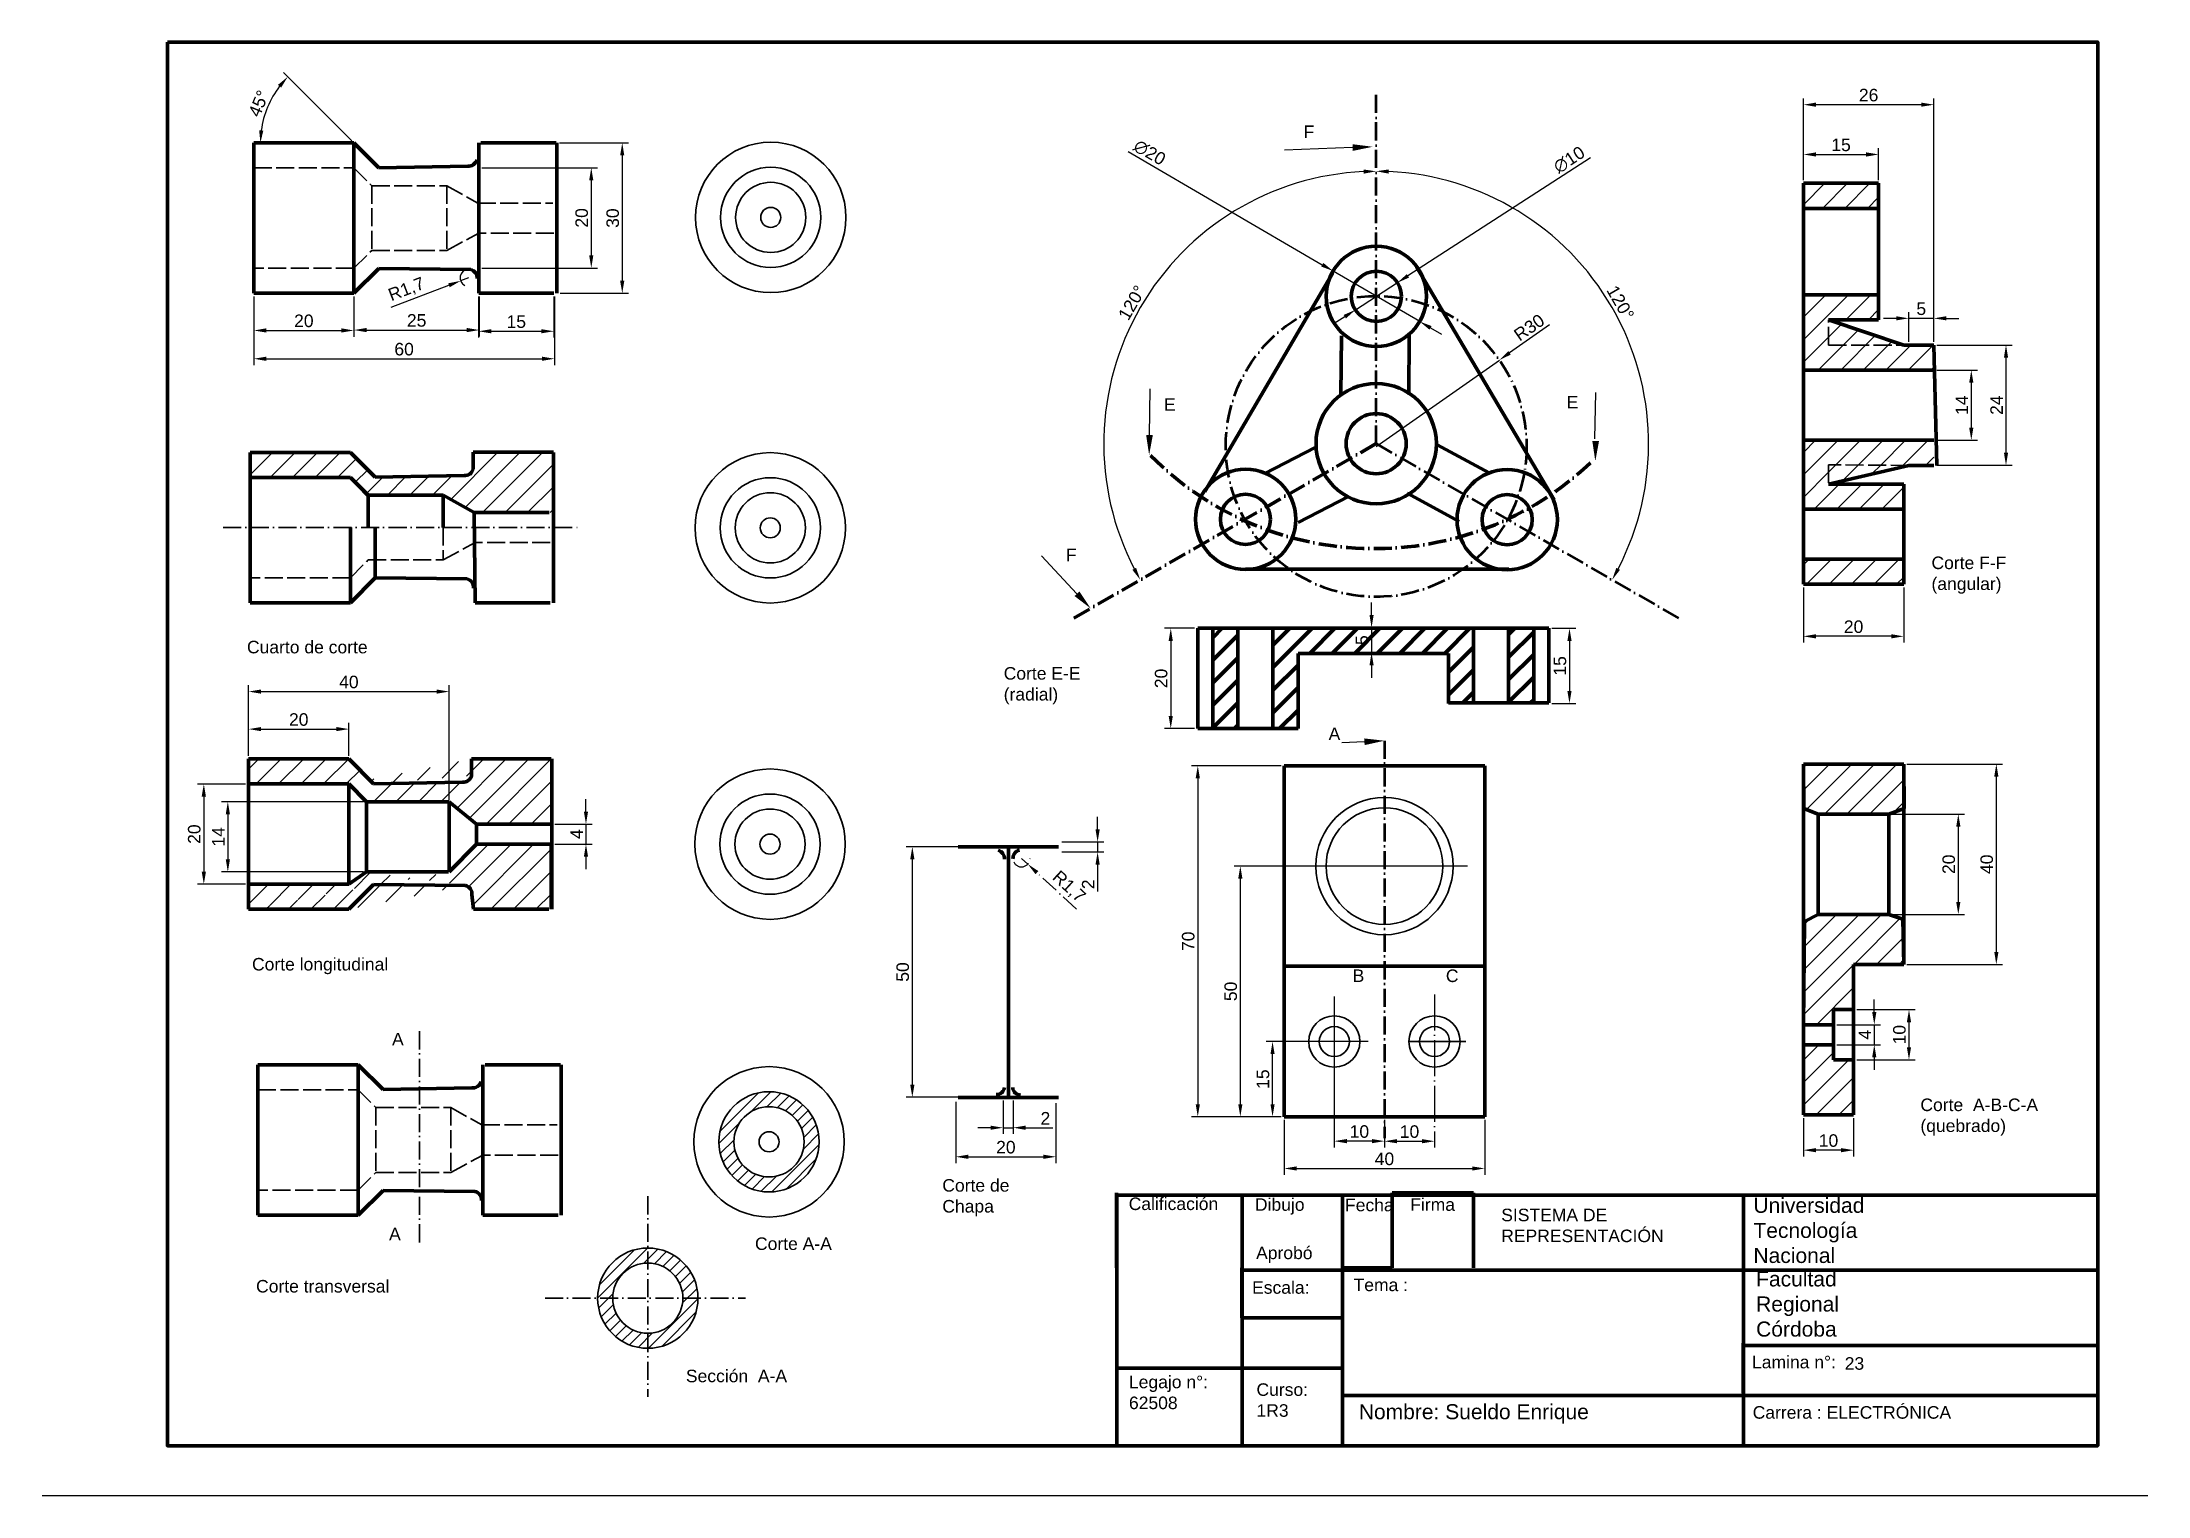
# Paper-space layout 'Presentación1' of a CAD drawing. Header units: millimetres. Extents: x -3 to 417, y -3 to 287.
# The model-space entities are those that its viewports show. They can reach past a viewport. Long polylines and large blocks are cut down to what shows.
import ezdxf

# ---------------------------------------------------------------- set-up
doc = ezdxf.new("R2010")
doc.units = ezdxf.units.MM
doc.header["$LTSCALE"] = 0.3
for name, pattern in [('ACAD_ISO02W100', [15, 12, -3]), ('ACAD_ISO04W100', [30, 24, -3, 0, -3]), ('ACAD_ISO10W100', [18, 12, -3, 0, -3])]:
    doc.linetypes.add(name, pattern=pattern)
doc.layers.get('Defpoints').update_dxf_attribs({"linetype": 'ACAD_ISO10W100'})
for name, color, linetype, lineweight, plot in [('cotas', 7, 'Continuous', 30, False), ('linea de raya larga y punto', 7, 'ACAD_ISO04W100', 30, False), ('linea discontinua', 7, 'ACAD_ISO02W100', 30, False), ('linea fina continua', 7, 'Continuous', 30, False), ('linea gruesa continua', 7, 'Continuous', 80, False), ('Nombres', 7, 'ACAD_ISO02W100', 30, False)]:
    doc.layers.add(name, color=color, linetype=linetype, lineweight=lineweight, plot=plot)
doc.layers.add('rayado', color=7, linetype='ACAD_ISO10W100', plot=False)
doc.styles.get("Standard").update_dxf_attribs({"font": 'arial.ttf'})
doc.dimstyles.new('ISO-25', dxfattribs={"dimtxt": 2.5, "dimasz": 2.5, "dimexe": 1.25, "dimexo": 0.625, "dimtad": 1, "dimtxsty": 'Standard', "dimcen": 2.5, "dimadec": 0, "dimazin": 0, "dimtfac": 1, "dimtmove": 0, "dimatfit": 3, "dimfxl": 1, "dimarcsym": 0})
pattern_1 = [(45, (1102.7096, 569.5876), (-2.245064, 2.245064), [])]

psp = doc.layouts.new('Presentación1')

# ---------------------------------------------------------------- texts
at = {"layer": 'Defpoints', "linetype": 'ByBlock', "lineweight": 100}
note = psp.add_mtext_dynamic_manual_height_columns('\\pi-5,l5;\\P', width=32.017, gutter_width=12.5, heights=[2.59, 0], dxfattribs=dict(at, insert=(211.14, 56.82), char_height=2.5, attachment_point=1))
for column, words in zip(note.columns.linked_columns, ['\\pi-5,l5,t15;']):
    column.text = words
at = {"layer": 'linea gruesa continua', "linetype": 'ByBlock', "lineweight": 80, "insert": (356.32, 24.49), "char_height": 2.5, "attachment_point": 1}
psp.add_mtext_dynamic_manual_height_columns('23', width=27.9163, gutter_width=12.5, heights=[0], dxfattribs=at)

msp = doc.modelspace()

# ---------------------------------------------------------------- texts
at = {"layer": 'Defpoints', "linetype": 'ByBlock', "lineweight": 100, "attachment_point": 1}
for s, width, heights, insert, char_height in [('Calificación', 25.53893, [14.034], (1316.308, 625.443), 2.5), ('Fecha', 10, [0], (1359.456, 625.197), 2.5), ('  Firma', 16.21503, [0], (1370.53, 625.289), 2.5), ('SISTEMA DE \\PREPRESENTACIÓN', 53.78497, [7.383], (1390.612, 623.212), 2.5), ('Universidad \\PTecnología\\PNacional', 70.64728, [0], (1440.913, 625.386), 3), ('\\P\\P    Aprobó', 20, [16.855], (1337.837, 623.984), 2.5), ('Tema :', 16.94463, [0], (1361.161, 609.268), 2.5), ('Facultad \\PRegional \\PCórdoba ', 31.3645, [0], (1441.449, 610.703), 3), ('Escala:', 20, [0], (1340.916, 608.747), 2.5), ('Lamina n°:', 18.6119, [0], (1440.633, 593.868), 2.5), ('Legajo n°:\\P62508', 25, [0], (1316.361, 589.9), 2.5), ('Curso: \\P1R3', 20, [0], (1341.8, 588.377), 2.5), ('Nombre: Sueldo Enrique', 80, [0], (1362.206, 584.218), 3), ('Carrera : ELECTRÓNICA', 70.64728, [0], (1440.762, 583.822), 2.5)]:
    msp.add_mtext_dynamic_manual_height_columns(s, width=width, gutter_width=12.5, heights=heights, dxfattribs=dict(at, insert=insert, char_height=char_height))
at = {"layer": 'Defpoints', "linetype": 'ByBlock', "lineweight": 100}
note = msp.add_mtext_dynamic_manual_height_columns('  Dibujo   ', width=20, gutter_width=12.5, heights=[4.49, 0], dxfattribs=dict(at, insert=(1339.547, 625.294), char_height=2.5, attachment_point=1))
for column, words in zip(note.columns.linked_columns, ['^I\\P\\P']):
    column.text = words
at = {"layer": 'Nombres', "linetype": 'ByBlock', "lineweight": 80, "char_height": 2.5, "attachment_point": 1}
for s, width, insert in [('F', 9.57128, (1351.199, 839.289)), ('F', 9.57128, (1303.804, 754.867)), ('Corte E-E\\P(radial)', 28.33157, (1291.377, 731.254))]:
    msp.add_mtext_dynamic_manual_height_columns(s, width=width, gutter_width=12.5, heights=[0], dxfattribs=dict(at, insert=insert))
at = {"layer": 'Nombres', "linetype": 'ACAD_ISO10W100', "lineweight": 50, "char_height": 2.5, "attachment_point": 1}
for s, width, insert in [('E', 4.31156, (1323.364, 784.893)), ('E', 4.31156, (1403.653, 785.355)), ('A', 2.57423, (1169.384, 658.291)), ('Corte de \\PChapa ', 26.51872, (1279.132, 629.118)), ('A', 2.57423, (1168.792, 619.427)), ('Corte A-A', 40.32941, (1241.775, 617.481)), ('Corte transversal', 45.07297, (1142.263, 608.995)), ('Sección  A-A', 39.05616, (1227.992, 591.094))]:
    msp.add_mtext_dynamic_manual_height_columns(s, width=width, gutter_width=12.5, heights=[0], dxfattribs=dict(at, insert=insert))
at = {"layer": 'Nombres', "linetype": 'ByBlock', "lineweight": 30, "char_height": 2.5, "attachment_point": 1}
for s, width, insert in [('Corte F-F\\P(angular)', 27.99496, (1476.425, 753.304)), ('Cuarto de corte ', 62.84051, (1140.445, 736.494)), ('Corte longitudinal', 56.72139, (1141.449, 673.231)), ('B', 20, (1360.983, 670.94)), ('C', 8.6952, (1379.57, 670.927)), ('Corte  A-B-C-A\\P(quebrado)', 29.48557, (1474.216, 645.186))]:
    msp.add_mtext_dynamic_manual_height_columns(s, width=width, gutter_width=12.5, heights=[0], dxfattribs=dict(at, insert=insert))
at = {"layer": 'Nombres', "linetype": 'ACAD_ISO04W100', "lineweight": 100, "insert": (1356.186, 719.199), "char_height": 2.5, "attachment_point": 1}
msp.add_mtext_dynamic_manual_height_columns('A', width=12.879, gutter_width=12.5, heights=[0], dxfattribs=at)

# ---------------------------------------------------------------- blocks, each defined once
blk = doc.blocks.new('*D140')
at = {"layer": 'cotas', "color": 0, "linetype": 'ByBlock', "lineweight": -2}
blk.add_line((1161.35, 836.25), (1147.71, 849.89), dxfattribs=at)
blk.add_arc((1161.79, 835.81), 18.66, 142.6809, 172.3191, dxfattribs=at)
at = {"layer": 'cotas', "color": 0, "linetype": 'ByBlock', "lineweight": 80}
for points in [[(1146.64, 847.4), (1147.26, 846.85), (1148.59, 849.01)], [(1143.71, 838.28), (1142.88, 838.33), (1143.13, 835.81)]]:
    blk.add_solid(points, dxfattribs=at)
at = {"layer": 'Defpoints', "color": 0, "linetype": 'ByBlock', "lineweight": 80}
for p in [(1145.63, 845.14), (1141.79, 835.81), (1161.79, 835.81), (1161.79, 835.81), (1166.74, 830.86)]:
    blk.add_point(p, dxfattribs=at)
at = {"layer": 'cotas', "color": 0, "linetype": 'ByBlock', "lineweight": 30, "insert": (1142.8, 843.68), "char_height": 2.5, "attachment_point": 5, "rotation": 67.5}
blk.add_mtext('45°', dxfattribs=at)
blk = doc.blocks.new('*D141')
at = {"layer": 'cotas', "color": 0, "linetype": 'ByBlock', "lineweight": -2}
for p, q in [((1141.79, 805.19), (1141.79, 791.51)), ((1201.79, 805.19), (1201.79, 791.51)), ((1144.29, 792.76), (1199.29, 792.76))]:
    blk.add_line(p, q, dxfattribs=at)
at = {"layer": 'cotas', "color": 0, "linetype": 'ByBlock', "lineweight": 80}
for points in [[(1144.29, 793.17), (1144.29, 792.34), (1141.79, 792.76)], [(1199.29, 793.17), (1199.29, 792.34), (1201.79, 792.76)]]:
    blk.add_solid(points, dxfattribs=at)
at = {"layer": 'Defpoints', "color": 0, "linetype": 'ByBlock', "lineweight": 80}
for p in [(1141.79, 805.81), (1201.79, 805.81), (1201.79, 792.76)]:
    blk.add_point(p, dxfattribs=at)
at = {"layer": 'cotas', "color": 0, "linetype": 'ByBlock', "lineweight": 30, "insert": (1171.79, 794.66), "char_height": 2.5, "attachment_point": 5}
blk.add_mtext('60', dxfattribs=at)
blk = doc.blocks.new('*D142')
at = {"layer": 'cotas', "color": 0, "linetype": 'ByBlock', "lineweight": -2}
for p, q in [((1141.79, 804.56), (1141.79, 797.15)), ((1161.79, 805.19), (1161.79, 797.15)), ((1144.29, 798.4), (1159.29, 798.4))]:
    blk.add_line(p, q, dxfattribs=at)
at = {"layer": 'cotas', "color": 0, "linetype": 'ByBlock', "lineweight": 80}
for points in [[(1144.29, 798.82), (1144.29, 797.99), (1141.79, 798.4)], [(1159.29, 798.82), (1159.29, 797.99), (1161.79, 798.4)]]:
    blk.add_solid(points, dxfattribs=at)
at = {"layer": 'Defpoints', "color": 0, "linetype": 'ByBlock', "lineweight": 80}
for p in [(1141.79, 805.19), (1161.79, 805.81), (1161.79, 798.4)]:
    blk.add_point(p, dxfattribs=at)
at = {"layer": 'cotas', "color": 0, "linetype": 'ByBlock', "lineweight": 30, "insert": (1151.79, 800.31), "char_height": 2.5, "attachment_point": 5}
blk.add_mtext('20', dxfattribs=at)
blk = doc.blocks.new('*D143')
at = {"layer": 'cotas', "color": 0, "linetype": 'ByBlock', "lineweight": -2}
for p, q in [((1161.79, 805.19), (1161.79, 797.23)), ((1186.79, 805.19), (1186.79, 797.23)), ((1164.29, 798.48), (1184.29, 798.48))]:
    blk.add_line(p, q, dxfattribs=at)
at = {"layer": 'cotas', "color": 0, "linetype": 'ByBlock', "lineweight": 80}
for points in [[(1164.29, 798.9), (1164.29, 798.07), (1161.79, 798.48)], [(1184.29, 798.9), (1184.29, 798.07), (1186.79, 798.48)]]:
    blk.add_solid(points, dxfattribs=at)
at = {"layer": 'Defpoints', "color": 0, "linetype": 'ByBlock', "lineweight": 80}
for p in [(1161.79, 805.81), (1186.79, 805.81), (1186.79, 798.48)]:
    blk.add_point(p, dxfattribs=at)
at = {"layer": 'cotas', "color": 0, "linetype": 'ByBlock', "lineweight": 30, "insert": (1174.29, 800.39), "char_height": 2.5, "attachment_point": 5}
blk.add_mtext('25', dxfattribs=at)
blk = doc.blocks.new('*D144')
at = {"layer": 'cotas', "color": 0, "linetype": 'ByBlock', "lineweight": -2}
for p, q in [((1186.66, 805.19), (1186.66, 796.99)), ((1201.66, 805.19), (1201.66, 796.99)), ((1189.16, 798.24), (1199.16, 798.24))]:
    blk.add_line(p, q, dxfattribs=at)
at = {"layer": 'cotas', "color": 0, "linetype": 'ByBlock', "lineweight": 80}
for points in [[(1189.16, 798.66), (1189.16, 797.83), (1186.66, 798.24)], [(1199.16, 798.66), (1199.16, 797.83), (1201.66, 798.24)]]:
    blk.add_solid(points, dxfattribs=at)
at = {"layer": 'Defpoints', "color": 0, "linetype": 'ByBlock', "lineweight": 80}
for p in [(1186.66, 805.81), (1201.66, 805.81), (1201.66, 798.24)]:
    blk.add_point(p, dxfattribs=at)
at = {"layer": 'cotas', "color": 0, "linetype": 'ByBlock', "lineweight": 30, "insert": (1194.16, 800.15), "char_height": 2.5, "attachment_point": 5}
blk.add_mtext('15', dxfattribs=at)
blk = doc.blocks.new('*D145')
at = {"layer": 'cotas', "color": 0, "linetype": 'ByBlock', "lineweight": -2}
for p, q in [((1202.75, 835.81), (1216.55, 835.81)), ((1215.3, 833.31), (1215.3, 808.31)), ((1202.9, 805.81), (1216.55, 805.81))]:
    blk.add_line(p, q, dxfattribs=at)
at = {"layer": 'cotas', "color": 0, "linetype": 'ByBlock', "lineweight": 80}
for points in [[(1214.88, 833.31), (1215.71, 833.31), (1215.3, 835.81)], [(1214.88, 808.31), (1215.71, 808.31), (1215.3, 805.81)]]:
    blk.add_solid(points, dxfattribs=at)
at = {"layer": 'Defpoints', "color": 0, "linetype": 'ByBlock', "lineweight": 80}
for p in [(1202.12, 835.81), (1202.28, 805.81), (1215.3, 805.81)]:
    blk.add_point(p, dxfattribs=at)
at = {"layer": 'cotas', "color": 0, "linetype": 'ByBlock', "lineweight": 30, "insert": (1213.4, 820.81), "char_height": 2.5, "attachment_point": 5, "rotation": 90}
blk.add_mtext('30', dxfattribs=at)
blk = doc.blocks.new('*D130')
at = {"layer": 'cotas', "color": 0, "linetype": 'ByBlock', "lineweight": -2}
for p, q in [((1187.29, 830.86), (1210.37, 830.86)), ((1209.12, 828.36), (1209.12, 813.36)), ((1187.29, 810.86), (1210.37, 810.86))]:
    blk.add_line(p, q, dxfattribs=at)
at = {"layer": 'cotas', "color": 0, "linetype": 'ByBlock', "lineweight": 80}
for points in [[(1208.7, 828.36), (1209.53, 828.36), (1209.12, 830.86)], [(1208.7, 813.36), (1209.53, 813.36), (1209.12, 810.86)]]:
    blk.add_solid(points, dxfattribs=at)
at = {"layer": 'Defpoints', "color": 0, "linetype": 'ByBlock', "lineweight": 80}
for p in [(1186.66, 830.86), (1186.66, 810.86), (1209.12, 810.86)]:
    blk.add_point(p, dxfattribs=at)
at = {"layer": 'cotas', "color": 0, "linetype": 'ByBlock', "lineweight": 30, "insert": (1207.22, 820.86), "char_height": 2.5, "attachment_point": 5, "rotation": 90}
blk.add_mtext('20', dxfattribs=at)
blk = doc.blocks.new('*D146')
at = {"layer": 'cotas', "color": 0, "linetype": 'ByBlock', "lineweight": -2}
for p, q in [((1140.77, 713.56), (1140.77, 720.13)), ((1143.27, 718.88), (1158.27, 718.88)), ((1160.77, 713.56), (1160.77, 720.13))]:
    blk.add_line(p, q, dxfattribs=at)
at = {"layer": 'cotas', "color": 0, "linetype": 'ByBlock', "lineweight": 80}
for points in [[(1143.27, 719.3), (1143.27, 718.47), (1140.77, 718.88)], [(1158.27, 719.3), (1158.27, 718.47), (1160.77, 718.88)]]:
    blk.add_solid(points, dxfattribs=at)
at = {"layer": 'Defpoints', "color": 0, "linetype": 'ByBlock', "lineweight": 80}
for p in [(1160.77, 718.88), (1140.77, 712.93), (1160.77, 712.93)]:
    blk.add_point(p, dxfattribs=at)
at = {"layer": 'cotas', "color": 0, "linetype": 'ByBlock', "lineweight": 30, "insert": (1150.77, 720.78), "char_height": 2.5, "attachment_point": 5}
blk.add_mtext('20', dxfattribs=at)
blk = doc.blocks.new('*D131')
at = {"layer": 'cotas', "color": 0, "linetype": 'ByBlock', "lineweight": -2}
for p, q in [((1140.77, 714.18), (1140.77, 727.62)), ((1180.77, 704.76), (1180.77, 727.62)), ((1143.27, 726.37), (1178.27, 726.37))]:
    blk.add_line(p, q, dxfattribs=at)
at = {"layer": 'cotas', "color": 0, "linetype": 'ByBlock', "lineweight": 80}
for points in [[(1143.27, 726.78), (1143.27, 725.95), (1140.77, 726.37)], [(1178.27, 726.78), (1178.27, 725.95), (1180.77, 726.37)]]:
    blk.add_solid(points, dxfattribs=at)
at = {"layer": 'Defpoints', "color": 0, "linetype": 'ByBlock', "lineweight": 80}
for p in [(1180.77, 726.37), (1140.77, 713.56), (1180.77, 704.14)]:
    blk.add_point(p, dxfattribs=at)
at = {"layer": 'cotas', "color": 0, "linetype": 'ByBlock', "lineweight": 30, "insert": (1160.77, 728.27), "char_height": 2.5, "attachment_point": 5}
blk.add_mtext('40', dxfattribs=at)
blk = doc.blocks.new('*D147')
at = {"layer": 'cotas', "color": 0, "linetype": 'ByBlock', "lineweight": -2}
for p, q in [((1140.14, 707.93), (1130.59, 707.93)), ((1131.84, 705.43), (1131.84, 690.43)), ((1140.14, 687.93), (1130.59, 687.93))]:
    blk.add_line(p, q, dxfattribs=at)
at = {"layer": 'cotas', "color": 0, "linetype": 'ByBlock', "lineweight": 80}
for points in [[(1131.42, 705.43), (1132.26, 705.43), (1131.84, 707.93)], [(1131.42, 690.43), (1132.26, 690.43), (1131.84, 687.93)]]:
    blk.add_solid(points, dxfattribs=at)
at = {"layer": 'Defpoints', "color": 0, "linetype": 'ByBlock', "lineweight": 80}
for p in [(1140.77, 707.93), (1131.84, 687.93), (1140.77, 687.93)]:
    blk.add_point(p, dxfattribs=at)
at = {"layer": 'cotas', "color": 0, "linetype": 'ByBlock', "lineweight": 30, "insert": (1129.94, 697.93), "char_height": 2.5, "attachment_point": 5, "rotation": 90}
blk.add_mtext('20', dxfattribs=at)
blk = doc.blocks.new('*D148')
at = {"layer": 'cotas', "color": 0, "linetype": 'ByBlock', "lineweight": -2}
for p, q in [((1163.68, 704.4), (1135.38, 704.4)), ((1136.63, 701.9), (1136.63, 692.9)), ((1163.68, 690.4), (1135.38, 690.4))]:
    blk.add_line(p, q, dxfattribs=at)
at = {"layer": 'cotas', "color": 0, "linetype": 'ByBlock', "lineweight": 80}
for points in [[(1136.22, 701.9), (1137.05, 701.9), (1136.63, 704.4)], [(1136.22, 692.9), (1137.05, 692.9), (1136.63, 690.4)]]:
    blk.add_solid(points, dxfattribs=at)
at = {"layer": 'Defpoints', "color": 0, "linetype": 'ByBlock', "lineweight": 80}
for p in [(1164.3, 704.4), (1136.63, 690.4), (1164.3, 690.4)]:
    blk.add_point(p, dxfattribs=at)
at = {"layer": 'cotas', "color": 0, "linetype": 'ByBlock', "lineweight": 30, "insert": (1134.75, 697.4), "char_height": 2.5, "attachment_point": 5, "rotation": 90}
blk.add_mtext('14', dxfattribs=at)
blk = doc.blocks.new('*D149')
at = {"layer": 'cotas', "color": 0, "linetype": 'ByBlock', "lineweight": -2}
for p, q in [((1208.06, 702.43), (1208.06, 704.93)), ((1201.88, 699.93), (1209.31, 699.93)), ((1208.06, 699.93), (1208.06, 695.93)), ((1201.88, 695.93), (1209.31, 695.93)), ((1208.06, 693.43), (1208.06, 690.93))]:
    blk.add_line(p, q, dxfattribs=at)
at = {"layer": 'cotas', "color": 0, "linetype": 'ByBlock', "lineweight": 80}
for points in [[(1207.65, 702.43), (1208.48, 702.43), (1208.06, 699.93)], [(1207.65, 693.43), (1208.48, 693.43), (1208.06, 695.93)]]:
    blk.add_solid(points, dxfattribs=at)
at = {"layer": 'Defpoints', "color": 0, "linetype": 'ByBlock', "lineweight": 80}
for p in [(1201.25, 699.93), (1201.25, 695.93), (1208.06, 695.93)]:
    blk.add_point(p, dxfattribs=at)
at = {"layer": 'cotas', "color": 0, "linetype": 'ByBlock', "lineweight": 30, "insert": (1206.19, 697.93), "char_height": 2.5, "attachment_point": 5, "rotation": 90}
blk.add_mtext('4', dxfattribs=at)
blk = doc.blocks.new('*D150')
at = {"layer": 'cotas', "color": 0, "linetype": 'ByBlock', "lineweight": -2}
for p, q in [((1169.24, 803.04), (1180.73, 807.41)), ((1184.66, 808.91), (1183.07, 808.3))]:
    blk.add_line(p, q, dxfattribs=at)
blk.add_arc((1184.66, 808.91), 1.7, 96.5709, 242.9382, dxfattribs=at)
at = {"layer": 'cotas', "color": 0, "linetype": 'ByBlock', "lineweight": 80}
blk.add_solid([(1180.58, 807.8), (1180.88, 807.02), (1183.07, 808.3)], dxfattribs=at)
at = {"layer": 'Defpoints', "color": 0, "linetype": 'ByBlock', "lineweight": 80}
for p in [(1183.07, 808.3), (1184.66, 808.91)]:
    blk.add_point(p, dxfattribs=at)
at = {"layer": 'cotas', "color": 0, "linetype": 'ByBlock', "lineweight": 30, "insert": (1172.31, 806.48), "char_height": 2.5, "attachment_point": 5, "rotation": 20.8539}
blk.add_mtext('R1,7', dxfattribs=at)
blk = doc.blocks.new('*D151')
at = {"layer": 'cotas', "color": 0, "linetype": 'ByBlock', "lineweight": -2}
for p, q in [((1291.7, 695.43), (1271.9, 695.43)), ((1273.15, 692.93), (1273.15, 647.93)), ((1291.7, 645.43), (1271.9, 645.43))]:
    blk.add_line(p, q, dxfattribs=at)
at = {"layer": 'cotas', "color": 0, "linetype": 'ByBlock', "lineweight": 80}
for points in [[(1272.74, 692.93), (1273.57, 692.93), (1273.15, 695.43)], [(1272.74, 647.93), (1273.57, 647.93), (1273.15, 645.43)]]:
    blk.add_solid(points, dxfattribs=at)
at = {"layer": 'Defpoints', "color": 0, "linetype": 'ByBlock', "lineweight": 80}
for p in [(1292.33, 695.43), (1273.15, 645.43), (1292.33, 645.43)]:
    blk.add_point(p, dxfattribs=at)
at = {"layer": 'cotas', "color": 0, "linetype": 'ByBlock', "lineweight": 30, "insert": (1271.25, 670.43), "char_height": 2.5, "attachment_point": 5, "rotation": 90}
blk.add_mtext('50', dxfattribs=at)
blk = doc.blocks.new('*D132')
at = {"layer": 'cotas', "color": 0, "linetype": 'Continuous', "lineweight": -2}
for p, q in [((1281.82, 644.54), (1281.82, 632.32)), ((1301.81, 644.29), (1301.81, 632.32)), ((1284.32, 633.57), (1299.31, 633.57))]:
    blk.add_line(p, q, dxfattribs=at)
at = {"layer": 'cotas', "color": 0, "linetype": 'Continuous', "lineweight": 80}
for points in [[(1284.32, 633.99), (1284.32, 633.15), (1281.82, 633.57)], [(1299.31, 633.99), (1299.31, 633.15), (1301.81, 633.57)]]:
    blk.add_solid(points, dxfattribs=at)
at = {"layer": 'Defpoints', "color": 0, "linetype": 'Continuous', "lineweight": 80}
for p in [(1281.82, 645.16), (1301.81, 644.92), (1301.81, 633.57)]:
    blk.add_point(p, dxfattribs=at)
at = {"layer": 'cotas', "color": 0, "linetype": 'Continuous', "lineweight": 30, "insert": (1291.81, 635.47), "char_height": 2.5, "attachment_point": 5}
blk.add_mtext('20', dxfattribs=at)
blk = doc.blocks.new('*D133')
at = {"layer": 'cotas', "color": 0, "linetype": 'Continuous', "lineweight": -2}
for p, q in [((1310.11, 698.87), (1310.11, 701.37)), ((1303, 696.37), (1311.36, 696.37)), ((1303, 694.37), (1311.36, 694.37)), ((1310.11, 696.37), (1310.11, 694.37)), ((1310.11, 691.87), (1310.11, 686.47))]:
    blk.add_line(p, q, dxfattribs=at)
at = {"layer": 'cotas', "color": 0, "linetype": 'Continuous', "lineweight": 80}
for points in [[(1309.69, 698.87), (1310.53, 698.87), (1310.11, 696.37)], [(1309.69, 691.87), (1310.53, 691.87), (1310.11, 694.37)]]:
    blk.add_solid(points, dxfattribs=at)
at = {"layer": 'Defpoints', "color": 0, "linetype": 'Continuous', "lineweight": 80}
for p in [(1302.37, 696.37), (1302.37, 694.37), (1310.11, 694.37)]:
    blk.add_point(p, dxfattribs=at)
at = {"layer": 'cotas', "color": 0, "linetype": 'Continuous', "lineweight": 30, "insert": (1308.23, 687.92), "char_height": 2.5, "attachment_point": 5, "rotation": 90}
blk.add_mtext('2', dxfattribs=at)
blk = doc.blocks.new('*D134')
at = {"layer": 'cotas', "color": 0, "linetype": 'Continuous', "lineweight": -2}
for p, q in [((1291.25, 644.78), (1291.25, 638.12)), ((1293.25, 644.78), (1293.25, 638.12)), ((1288.75, 639.37), (1286.25, 639.37)), ((1291.25, 639.37), (1293.25, 639.37)), ((1295.75, 639.37), (1301.15, 639.37))]:
    blk.add_line(p, q, dxfattribs=at)
at = {"layer": 'cotas', "color": 0, "linetype": 'Continuous', "lineweight": 80}
for points in [[(1288.75, 639.78), (1288.75, 638.95), (1291.25, 639.37)], [(1295.75, 639.78), (1295.75, 638.95), (1293.25, 639.37)]]:
    blk.add_solid(points, dxfattribs=at)
at = {"layer": 'Defpoints', "color": 0, "linetype": 'Continuous', "lineweight": 80}
for p in [(1291.25, 645.4), (1293.25, 645.4), (1293.25, 639.37)]:
    blk.add_point(p, dxfattribs=at)
at = {"layer": 'cotas', "color": 0, "linetype": 'Continuous', "lineweight": 30, "insert": (1299.7, 641.25), "char_height": 2.5, "attachment_point": 5}
blk.add_mtext('2', dxfattribs=at)
blk = doc.blocks.new('*D152')
at = {"layer": 'cotas', "color": 0, "linetype": 'Continuous', "lineweight": -2}
blk.add_arc((1365.67, 775.82), 54.34, 332.6361, 87.3639, dxfattribs=at)
at = {"layer": 'cotas', "color": 0, "linetype": 'Continuous', "lineweight": 80}
for points in [[(1368.16, 829.69), (1368.18, 830.52), (1365.67, 830.16)], [(1414.3, 750.65), (1413.57, 751.04), (1412.73, 748.65)]]:
    blk.add_solid(points, dxfattribs=at)
at = {"layer": 'Defpoints', "color": 0, "linetype": 'Continuous', "lineweight": 80}
for p in [(1365.67, 845.82), (1419.19, 785.26), (1365.67, 775.82), (1365.67, 775.82), (1426.29, 740.82)]:
    blk.add_point(p, dxfattribs=at)
at = {"layer": 'cotas', "color": 0, "linetype": 'Continuous', "lineweight": 30, "insert": (1414.38, 803.94), "char_height": 2.5, "attachment_point": 5, "rotation": 300}
blk.add_mtext('120°', dxfattribs=at)
blk = doc.blocks.new('*D153')
at = {"layer": 'cotas', "color": 0, "linetype": 'Continuous', "lineweight": -2}
blk.add_arc((1365.67, 775.82), 54.33, 92.6366, 207.3634, dxfattribs=at)
at = {"layer": 'cotas', "color": 0, "linetype": 'Continuous', "lineweight": 80}
for points in [[(1363.16, 830.51), (1363.18, 829.68), (1365.67, 830.15)], [(1317.78, 751.05), (1317.05, 750.65), (1318.62, 748.66)]]:
    blk.add_solid(points, dxfattribs=at)
at = {"layer": 'Defpoints', "color": 0, "linetype": 'Continuous', "lineweight": 80}
for p in [(1365.67, 845.82), (1330.75, 817.44), (1365.67, 775.82), (1365.67, 775.82), (1305.05, 740.82)]:
    blk.add_point(p, dxfattribs=at)
at = {"layer": 'cotas', "color": 0, "linetype": 'Continuous', "lineweight": 30, "insert": (1316.97, 803.94), "char_height": 2.5, "attachment_point": 5, "rotation": 60}
blk.add_mtext('120°', dxfattribs=at)
blk = doc.blocks.new('*D154')
at = {"layer": 'cotas', "color": 0, "linetype": 'Continuous', "lineweight": -2}
for p, q in [((1400.24, 799.51), (1392.28, 793.93)), ((1365.67, 775.27), (1390.24, 792.49))]:
    blk.add_line(p, q, dxfattribs=at)
at = {"layer": 'cotas', "color": 0, "linetype": 'Continuous', "lineweight": 80}
blk.add_solid([(1392.04, 794.27), (1392.52, 793.59), (1390.24, 792.49)], dxfattribs=at)
at = {"layer": 'Defpoints', "color": 0, "linetype": 'Continuous', "lineweight": 80}
for p in [(1390.24, 792.49), (1365.67, 775.27)]:
    blk.add_point(p, dxfattribs=at)
at = {"layer": 'cotas', "color": 0, "linetype": 'Continuous', "lineweight": 30, "insert": (1396.19, 798.99), "char_height": 2.5, "attachment_point": 5, "rotation": 35.0304}
blk.add_mtext('R30', dxfattribs=at)
blk = doc.blocks.new('*D155')
at = {"layer": 'cotas', "color": 0, "linetype": 'Continuous', "lineweight": -2}
for p, q in [((1408.4, 832.85), (1372.01, 809.3)), ((1361.52, 802.5), (1369.91, 807.94)), ((1359.42, 801.15), (1357.32, 799.79))]:
    blk.add_line(p, q, dxfattribs=at)
at = {"layer": 'cotas', "color": 0, "linetype": 'Continuous', "lineweight": 80}
for points in [[(1371.78, 809.64), (1372.24, 808.95), (1369.91, 807.94)], [(1359.19, 801.5), (1359.64, 800.8), (1361.52, 802.5)]]:
    blk.add_solid(points, dxfattribs=at)
at = {"layer": 'Defpoints', "color": 0, "linetype": 'Continuous', "lineweight": 80}
for p in [(1369.91, 807.94), (1361.52, 802.5)]:
    blk.add_point(p, dxfattribs=at)
at = {"layer": 'cotas', "color": 0, "linetype": 'Continuous', "lineweight": 30, "insert": (1404.17, 832.45), "char_height": 2.5, "attachment_point": 5, "rotation": 32.909}
blk.add_mtext('∅10', dxfattribs=at)
blk = doc.blocks.new('*D156')
at = {"layer": 'cotas', "color": 0, "linetype": 'Continuous', "lineweight": -2}
for p, q in [((1316.23, 834.08), (1354.92, 811.52)), ((1374.35, 800.18), (1357.08, 810.26)), ((1376.51, 798.92), (1378.67, 797.66))]:
    blk.add_line(p, q, dxfattribs=at)
at = {"layer": 'cotas', "color": 0, "linetype": 'Continuous', "lineweight": 80}
for points in [[(1355.13, 811.88), (1354.71, 811.16), (1357.08, 810.26)], [(1376.72, 799.28), (1376.3, 798.56), (1374.35, 800.18)]]:
    blk.add_solid(points, dxfattribs=at)
at = {"layer": 'Defpoints', "color": 0, "linetype": 'Continuous', "lineweight": 80}
for p in [(1357.08, 810.26), (1374.35, 800.18)]:
    blk.add_point(p, dxfattribs=at)
at = {"layer": 'cotas', "color": 0, "linetype": 'Continuous', "lineweight": 30, "insert": (1320.48, 833.88), "char_height": 2.5, "attachment_point": 5, "rotation": 329.7456}
blk.add_mtext('∅20', dxfattribs=at)
blk = doc.blocks.new('*D157')
at = {"layer": 'cotas', "color": 0, "linetype": 'ACAD_ISO10W100', "lineweight": -2}
for p, q in [((1294.93, 693.1), (1296.18, 691.95)), ((1305.87, 682.99), (1298.01, 690.25))]:
    blk.add_line(p, q, dxfattribs=at)
blk.add_arc((1294.93, 693.1), 1.7, 204.3351, 359.3556, dxfattribs=at)
at = {"layer": 'cotas', "color": 0, "linetype": 'ACAD_ISO10W100', "lineweight": 80}
blk.add_solid([(1298.3, 690.56), (1297.73, 689.94), (1296.18, 691.95)], dxfattribs=at)
at = {"layer": 'Defpoints', "color": 0, "linetype": 'ACAD_ISO10W100', "lineweight": 80}
for p in [(1294.93, 693.1), (1296.18, 691.95)]:
    blk.add_point(p, dxfattribs=at)
at = {"layer": 'cotas', "color": 0, "linetype": 'ACAD_ISO10W100', "lineweight": 30, "insert": (1304.3, 687.34), "char_height": 2.5, "attachment_point": 5, "rotation": 317.2713}
blk.add_mtext('R1,7', dxfattribs=at)
blk = doc.blocks.new('*D158')
at = {"layer": 'cotas', "color": 0, "linetype": 'ByBlock', "lineweight": -2}
for p, q in [((1400.71, 738.99), (1405.48, 738.99)), ((1404.23, 736.49), (1404.23, 726.49)), ((1400.71, 723.99), (1405.48, 723.99))]:
    blk.add_line(p, q, dxfattribs=at)
at = {"layer": 'cotas', "color": 0, "linetype": 'ByBlock', "lineweight": 80}
for points in [[(1403.81, 736.49), (1404.64, 736.49), (1404.23, 738.99)], [(1403.81, 726.49), (1404.64, 726.49), (1404.23, 723.99)]]:
    blk.add_solid(points, dxfattribs=at)
at = {"layer": 'Defpoints', "color": 0, "linetype": 'ByBlock', "lineweight": 80}
for p in [(1400.08, 738.99), (1400.08, 723.99), (1404.23, 723.99)]:
    blk.add_point(p, dxfattribs=at)
at = {"layer": 'cotas', "color": 0, "linetype": 'ByBlock', "lineweight": 30, "insert": (1402.33, 731.49), "char_height": 2.5, "attachment_point": 5, "rotation": 90}
blk.add_mtext('15', dxfattribs=at)
blk = doc.blocks.new('*D159')
at = {"layer": 'cotas', "color": 0, "linetype": 'ByBlock', "lineweight": -2}
for p, q in [((1329.46, 738.99), (1323.45, 738.99)), ((1324.7, 736.49), (1324.7, 721.49)), ((1329.46, 718.99), (1323.45, 718.99))]:
    blk.add_line(p, q, dxfattribs=at)
at = {"layer": 'cotas', "color": 0, "linetype": 'ByBlock', "lineweight": 80}
for points in [[(1324.28, 736.49), (1325.11, 736.49), (1324.7, 738.99)], [(1324.28, 721.49), (1325.11, 721.49), (1324.7, 718.99)]]:
    blk.add_solid(points, dxfattribs=at)
at = {"layer": 'Defpoints', "color": 0, "linetype": 'ByBlock', "lineweight": 80}
for p in [(1330.08, 738.99), (1324.7, 718.99), (1330.08, 718.99)]:
    blk.add_point(p, dxfattribs=at)
at = {"layer": 'cotas', "color": 0, "linetype": 'ByBlock', "lineweight": 30, "insert": (1322.79, 728.99), "char_height": 2.5, "attachment_point": 5, "rotation": 90}
blk.add_mtext('20', dxfattribs=at)
blk = doc.blocks.new('*D135')
at = {"layer": 'cotas', "color": 0, "linetype": 'ByBlock', "lineweight": -2}
for p, q in [((1364.75, 741.63), (1364.75, 744.13)), ((1364.75, 739.13), (1364.75, 734.13)), ((1364.81, 739.13), (1366, 739.13)), ((1364.75, 731.63), (1364.75, 729.13)), ((1364.81, 734.13), (1366, 734.13))]:
    blk.add_line(p, q, dxfattribs=at)
at = {"layer": 'cotas', "color": 0, "linetype": 'ByBlock', "lineweight": 80}
for points in [[(1364.34, 741.63), (1365.17, 741.63), (1364.75, 739.13)], [(1364.34, 731.63), (1365.17, 731.63), (1364.75, 734.13)]]:
    blk.add_solid(points, dxfattribs=at)
at = {"layer": 'Defpoints', "color": 0, "linetype": 'ByBlock', "lineweight": 80}
for p in [(1364.18, 739.13), (1364.18, 734.13), (1364.75, 734.13)]:
    blk.add_point(p, dxfattribs=at)
at = {"layer": 'cotas', "color": 0, "linetype": 'ByBlock', "lineweight": 30, "insert": (1362.86, 736.63), "char_height": 2.5, "attachment_point": 5, "rotation": 90}
blk.add_mtext('5', dxfattribs=at)
blk = doc.blocks.new('*D160')
at = {"layer": 'cotas', "color": 0, "linetype": 'ByBlock', "lineweight": -2}
for p, q in [((1347.32, 640.94), (1347.32, 629.99)), ((1387.32, 640.94), (1387.32, 629.99)), ((1349.82, 631.24), (1384.82, 631.24))]:
    blk.add_line(p, q, dxfattribs=at)
at = {"layer": 'cotas', "color": 0, "linetype": 'ByBlock', "lineweight": 80}
for points in [[(1349.82, 631.65), (1349.82, 630.82), (1347.32, 631.24)], [(1384.82, 631.65), (1384.82, 630.82), (1387.32, 631.24)]]:
    blk.add_solid(points, dxfattribs=at)
at = {"layer": 'Defpoints', "color": 0, "linetype": 'ByBlock', "lineweight": 80}
for p in [(1347.32, 641.56), (1387.32, 641.56), (1387.32, 631.24)]:
    blk.add_point(p, dxfattribs=at)
at = {"layer": 'cotas', "color": 0, "linetype": 'ByBlock', "lineweight": 30, "insert": (1367.32, 633.14), "char_height": 2.5, "attachment_point": 5}
blk.add_mtext('40', dxfattribs=at)
blk = doc.blocks.new('*D161')
at = {"layer": 'cotas', "color": 0, "linetype": 'ByBlock', "lineweight": -2}
for p, q in [((1346.69, 711.56), (1328.84, 711.56)), ((1330.09, 709.06), (1330.09, 644.06)), ((1346.69, 641.56), (1328.84, 641.56))]:
    blk.add_line(p, q, dxfattribs=at)
at = {"layer": 'cotas', "color": 0, "linetype": 'ByBlock', "lineweight": 80}
for points in [[(1329.67, 709.06), (1330.51, 709.06), (1330.09, 711.56)], [(1329.67, 644.06), (1330.51, 644.06), (1330.09, 641.56)]]:
    blk.add_solid(points, dxfattribs=at)
at = {"layer": 'Defpoints', "color": 0, "linetype": 'ByBlock', "lineweight": 80}
for p in [(1347.32, 711.56), (1330.09, 641.56), (1347.32, 641.56)]:
    blk.add_point(p, dxfattribs=at)
at = {"layer": 'cotas', "color": 0, "linetype": 'ByBlock', "lineweight": 30, "insert": (1328.19, 676.56), "char_height": 2.5, "attachment_point": 5, "rotation": 90}
blk.add_mtext('70', dxfattribs=at)
blk = doc.blocks.new('*D136')
at = {"layer": 'cotas', "color": 0, "linetype": 'ByBlock', "lineweight": -2}
for p, q in [((1383.91, 691.56), (1337.33, 691.56)), ((1338.58, 644.06), (1338.58, 689.06)), ((1346.69, 641.56), (1337.33, 641.56))]:
    blk.add_line(p, q, dxfattribs=at)
at = {"layer": 'cotas', "color": 0, "linetype": 'ByBlock', "lineweight": 80}
for points in [[(1338.16, 689.06), (1338.99, 689.06), (1338.58, 691.56)], [(1338.16, 644.06), (1338.99, 644.06), (1338.58, 641.56)]]:
    blk.add_solid(points, dxfattribs=at)
at = {"layer": 'Defpoints', "color": 0, "linetype": 'ByBlock', "lineweight": 80}
for p in [(1338.58, 691.56), (1384.54, 691.56), (1347.32, 641.56)]:
    blk.add_point(p, dxfattribs=at)
at = {"layer": 'cotas', "color": 0, "linetype": 'ByBlock', "lineweight": 30, "insert": (1336.67, 666.56), "char_height": 2.5, "attachment_point": 5, "rotation": 90}
blk.add_mtext('50', dxfattribs=at)
blk = doc.blocks.new('*D137')
at = {"layer": 'cotas', "color": 0, "linetype": 'ByBlock', "lineweight": -2}
for p, q in [((1364.1, 656.56), (1343.75, 656.56)), ((1345, 644.06), (1345, 654.06)), ((1346.69, 641.56), (1343.75, 641.56))]:
    blk.add_line(p, q, dxfattribs=at)
at = {"layer": 'cotas', "color": 0, "linetype": 'ByBlock', "lineweight": 80}
for points in [[(1344.59, 654.06), (1345.42, 654.06), (1345, 656.56)], [(1344.59, 644.06), (1345.42, 644.06), (1345, 641.56)]]:
    blk.add_solid(points, dxfattribs=at)
at = {"layer": 'Defpoints', "color": 0, "linetype": 'ByBlock', "lineweight": 80}
for p in [(1345, 656.56), (1364.72, 656.56), (1347.32, 641.56)]:
    blk.add_point(p, dxfattribs=at)
at = {"layer": 'cotas', "color": 0, "linetype": 'ByBlock', "lineweight": 30, "insert": (1343.1, 649.06), "char_height": 2.5, "attachment_point": 5, "rotation": 90}
blk.add_mtext('15', dxfattribs=at)
blk = doc.blocks.new('*D162')
at = {"layer": 'cotas', "color": 0, "linetype": 'ByBlock', "lineweight": -2}
for p, q in [((1357.32, 665.53), (1357.32, 635.44)), ((1367.32, 640.94), (1367.32, 635.44)), ((1364.82, 636.69), (1359.82, 636.69))]:
    blk.add_line(p, q, dxfattribs=at)
at = {"layer": 'cotas', "color": 0, "linetype": 'ByBlock', "lineweight": 80}
for points in [[(1359.82, 637.11), (1359.82, 636.27), (1357.32, 636.69)], [(1364.82, 637.11), (1364.82, 636.27), (1367.32, 636.69)]]:
    blk.add_solid(points, dxfattribs=at)
at = {"layer": 'Defpoints', "color": 0, "linetype": 'ByBlock', "lineweight": 80}
for p in [(1357.32, 666.15), (1367.32, 641.56), (1357.32, 636.69)]:
    blk.add_point(p, dxfattribs=at)
at = {"layer": 'cotas', "color": 0, "linetype": 'ByBlock', "lineweight": 30, "insert": (1362.32, 638.59), "char_height": 2.5, "attachment_point": 5}
blk.add_mtext('10', dxfattribs=at)
blk = doc.blocks.new('*D163')
at = {"layer": 'cotas', "color": 0, "linetype": 'ACAD_ISO04W100', "lineweight": -2}
for p, q in [((1377.32, 665.94), (1377.32, 635.42)), ((1367.32, 640.94), (1367.32, 635.42)), ((1369.82, 636.67), (1374.82, 636.67))]:
    blk.add_line(p, q, dxfattribs=at)
at = {"layer": 'cotas', "color": 0, "linetype": 'ACAD_ISO04W100', "lineweight": 80}
for points in [[(1369.82, 637.09), (1369.82, 636.26), (1367.32, 636.67)], [(1374.82, 637.09), (1374.82, 636.26), (1377.32, 636.67)]]:
    blk.add_solid(points, dxfattribs=at)
at = {"layer": 'Defpoints', "color": 0, "linetype": 'ACAD_ISO04W100', "lineweight": 80}
for p in [(1377.32, 666.56), (1367.32, 641.56), (1377.32, 636.67)]:
    blk.add_point(p, dxfattribs=at)
at = {"layer": 'cotas', "color": 0, "linetype": 'ACAD_ISO04W100', "lineweight": 50, "insert": (1372.32, 638.58), "char_height": 2.5, "attachment_point": 5}
blk.add_mtext('10', dxfattribs=at)
blk = doc.blocks.new('*D164')
at = {"layer": 'cotas', "color": 0, "linetype": 'ByBlock', "lineweight": -2}
for p, q in [((1450.89, 828.39), (1450.89, 834.76)), ((1453.39, 833.51), (1463.39, 833.51)), ((1465.89, 828.39), (1465.89, 834.76))]:
    blk.add_line(p, q, dxfattribs=at)
at = {"layer": 'cotas', "color": 0, "linetype": 'ByBlock', "lineweight": 80}
for points in [[(1453.39, 833.93), (1453.39, 833.09), (1450.89, 833.51)], [(1463.39, 833.93), (1463.39, 833.09), (1465.89, 833.51)]]:
    blk.add_solid(points, dxfattribs=at)
at = {"layer": 'Defpoints', "color": 0, "linetype": 'ByBlock', "lineweight": 80}
for p in [(1465.89, 833.51), (1450.89, 827.77), (1465.89, 827.77)]:
    blk.add_point(p, dxfattribs=at)
at = {"layer": 'cotas', "color": 0, "linetype": 'ByBlock', "lineweight": 30, "insert": (1458.39, 835.41), "char_height": 2.5, "attachment_point": 5}
blk.add_mtext('15', dxfattribs=at)
blk = doc.blocks.new('*D138')
at = {"layer": 'cotas', "color": 0, "linetype": 'ByBlock', "lineweight": -2}
for p, q in [((1450.89, 829.02), (1450.89, 844.69)), ((1476.89, 796.12), (1476.89, 844.69)), ((1474.39, 843.44), (1453.39, 843.44))]:
    blk.add_line(p, q, dxfattribs=at)
at = {"layer": 'cotas', "color": 0, "linetype": 'ByBlock', "lineweight": 80}
for points in [[(1453.39, 843.86), (1453.39, 843.03), (1450.89, 843.44)], [(1474.39, 843.86), (1474.39, 843.03), (1476.89, 843.44)]]:
    blk.add_solid(points, dxfattribs=at)
at = {"layer": 'Defpoints', "color": 0, "linetype": 'ByBlock', "lineweight": 80}
for p in [(1450.89, 843.44), (1450.89, 828.39), (1476.89, 795.5)]:
    blk.add_point(p, dxfattribs=at)
at = {"layer": 'cotas', "color": 0, "linetype": 'ByBlock', "lineweight": 30, "insert": (1463.89, 845.34), "char_height": 2.5, "attachment_point": 5}
blk.add_mtext('26', dxfattribs=at)
blk = doc.blocks.new('*D165')
at = {"layer": 'cotas', "color": 0, "linetype": 'ByBlock', "lineweight": -2}
for p, q in [((1477.52, 795.5), (1492.54, 795.5)), ((1491.29, 793), (1491.29, 774)), ((1477.52, 771.5), (1492.54, 771.5))]:
    blk.add_line(p, q, dxfattribs=at)
at = {"layer": 'cotas', "color": 0, "linetype": 'ByBlock', "lineweight": 80}
for points in [[(1490.88, 793), (1491.71, 793), (1491.29, 795.5)], [(1490.88, 774), (1491.71, 774), (1491.29, 771.5)]]:
    blk.add_solid(points, dxfattribs=at)
at = {"layer": 'Defpoints', "color": 0, "linetype": 'ByBlock', "lineweight": 80}
for p in [(1476.89, 795.5), (1476.89, 771.5), (1491.29, 771.5)]:
    blk.add_point(p, dxfattribs=at)
at = {"layer": 'cotas', "color": 0, "linetype": 'ByBlock', "lineweight": 30, "insert": (1489.41, 783.5), "char_height": 2.5, "attachment_point": 5, "rotation": 90}
blk.add_mtext('24', dxfattribs=at)
blk = doc.blocks.new('*D166')
at = {"layer": 'cotas', "color": 0, "linetype": 'ByBlock', "lineweight": -2}
for p, q in [((1450.89, 747.14), (1450.89, 736.14)), ((1470.89, 747.14), (1470.89, 736.14)), ((1468.39, 737.39), (1453.39, 737.39))]:
    blk.add_line(p, q, dxfattribs=at)
at = {"layer": 'cotas', "color": 0, "linetype": 'ByBlock', "lineweight": 80}
for points in [[(1453.39, 737.81), (1453.39, 736.97), (1450.89, 737.39)], [(1468.39, 737.81), (1468.39, 736.97), (1470.89, 737.39)]]:
    blk.add_solid(points, dxfattribs=at)
at = {"layer": 'Defpoints', "color": 0, "linetype": 'ByBlock', "lineweight": 80}
for p in [(1450.89, 747.77), (1470.89, 747.77), (1450.89, 737.39)]:
    blk.add_point(p, dxfattribs=at)
at = {"layer": 'cotas', "color": 0, "linetype": 'ByBlock', "lineweight": 30, "insert": (1460.89, 739.29), "char_height": 2.5, "attachment_point": 5}
blk.add_mtext('20', dxfattribs=at)
blk = doc.blocks.new('*D167')
at = {"layer": 'cotas', "color": 0, "linetype": 'ByBlock', "lineweight": -2}
for p, q in [((1477.52, 790.5), (1485.62, 790.5)), ((1484.37, 788), (1484.37, 779)), ((1477.52, 776.5), (1485.62, 776.5))]:
    blk.add_line(p, q, dxfattribs=at)
at = {"layer": 'cotas', "color": 0, "linetype": 'ByBlock', "lineweight": 80}
for points in [[(1483.95, 788), (1484.78, 788), (1484.37, 790.5)], [(1483.95, 779), (1484.78, 779), (1484.37, 776.5)]]:
    blk.add_solid(points, dxfattribs=at)
at = {"layer": 'Defpoints', "color": 0, "linetype": 'ByBlock', "lineweight": 80}
for p in [(1476.89, 790.5), (1476.89, 776.5), (1484.37, 776.5)]:
    blk.add_point(p, dxfattribs=at)
at = {"layer": 'cotas', "color": 0, "linetype": 'ByBlock', "lineweight": 30, "insert": (1482.49, 783.5), "char_height": 2.5, "attachment_point": 5, "rotation": 90}
blk.add_mtext('14', dxfattribs=at)
blk = doc.blocks.new('*D168')
at = {"layer": 'cotas', "color": 0, "linetype": 'ByBlock', "lineweight": -2}
for p, q in [((1461.52, 662.92), (1473.19, 662.92)), ((1471.94, 660.42), (1471.94, 655.42)), ((1461.52, 652.92), (1473.19, 652.92))]:
    blk.add_line(p, q, dxfattribs=at)
at = {"layer": 'cotas', "color": 0, "linetype": 'ByBlock', "lineweight": 80}
for points in [[(1471.52, 660.42), (1472.36, 660.42), (1471.94, 662.92)], [(1471.52, 655.42), (1472.36, 655.42), (1471.94, 652.92)]]:
    blk.add_solid(points, dxfattribs=at)
at = {"layer": 'Defpoints', "color": 0, "linetype": 'ByBlock', "lineweight": 80}
for p in [(1460.89, 662.92), (1460.89, 652.92), (1471.94, 652.92)]:
    blk.add_point(p, dxfattribs=at)
at = {"layer": 'cotas', "color": 0, "linetype": 'ByBlock', "lineweight": 30, "insert": (1470.04, 657.92), "char_height": 2.5, "attachment_point": 5, "rotation": 90}
blk.add_mtext('10', dxfattribs=at)
blk = doc.blocks.new('*D169')
at = {"layer": 'cotas', "color": 0, "linetype": 'ByBlock', "lineweight": -2}
for p, q in [((1465.02, 662.42), (1465.02, 664.92)), ((1457.52, 659.92), (1466.27, 659.92)), ((1465.02, 659.92), (1465.02, 655.92)), ((1457.52, 655.92), (1466.27, 655.92)), ((1465.02, 653.42), (1465.02, 650.92))]:
    blk.add_line(p, q, dxfattribs=at)
at = {"layer": 'cotas', "color": 0, "linetype": 'ByBlock', "lineweight": 80}
for points in [[(1464.6, 662.42), (1465.43, 662.42), (1465.02, 659.92)], [(1464.6, 653.42), (1465.43, 653.42), (1465.02, 655.92)]]:
    blk.add_solid(points, dxfattribs=at)
at = {"layer": 'Defpoints', "color": 0, "linetype": 'ByBlock', "lineweight": 80}
for p in [(1456.89, 659.92), (1456.89, 655.92), (1465.02, 655.92)]:
    blk.add_point(p, dxfattribs=at)
at = {"layer": 'cotas', "color": 0, "linetype": 'ByBlock', "lineweight": 30, "insert": (1463.14, 657.92), "char_height": 2.5, "attachment_point": 5, "rotation": 90}
blk.add_mtext('4', dxfattribs=at)
blk = doc.blocks.new('*D170')
at = {"layer": 'cotas', "color": 0, "linetype": 'ByBlock', "lineweight": -2}
for p, q in [((1450.89, 641.29), (1450.89, 633.64)), ((1460.89, 641.29), (1460.89, 633.64)), ((1458.39, 634.89), (1453.39, 634.89))]:
    blk.add_line(p, q, dxfattribs=at)
at = {"layer": 'cotas', "color": 0, "linetype": 'ByBlock', "lineweight": 80}
for points in [[(1453.39, 635.3), (1453.39, 634.47), (1450.89, 634.89)], [(1458.39, 635.3), (1458.39, 634.47), (1460.89, 634.89)]]:
    blk.add_solid(points, dxfattribs=at)
at = {"layer": 'Defpoints', "color": 0, "linetype": 'ByBlock', "lineweight": 80}
for p in [(1450.89, 641.92), (1460.89, 641.92), (1450.89, 634.89)]:
    blk.add_point(p, dxfattribs=at)
at = {"layer": 'cotas', "color": 0, "linetype": 'ByBlock', "lineweight": 30, "insert": (1455.89, 636.79), "char_height": 2.5, "attachment_point": 5}
blk.add_mtext('10', dxfattribs=at)
blk = doc.blocks.new('*D171')
at = {"layer": 'cotas', "color": 0, "linetype": 'ByBlock', "lineweight": -2}
for p, q in [((1471.52, 711.92), (1490.61, 711.92)), ((1489.36, 709.42), (1489.36, 674.42)), ((1471.52, 671.92), (1490.61, 671.92))]:
    blk.add_line(p, q, dxfattribs=at)
at = {"layer": 'cotas', "color": 0, "linetype": 'ByBlock', "lineweight": 80}
for points in [[(1488.95, 709.42), (1489.78, 709.42), (1489.36, 711.92)], [(1488.95, 674.42), (1489.78, 674.42), (1489.36, 671.92)]]:
    blk.add_solid(points, dxfattribs=at)
at = {"layer": 'Defpoints', "color": 0, "linetype": 'ByBlock', "lineweight": 80}
for p in [(1470.89, 711.92), (1470.89, 671.92), (1489.36, 671.92)]:
    blk.add_point(p, dxfattribs=at)
at = {"layer": 'cotas', "color": 0, "linetype": 'ByBlock', "lineweight": 30, "insert": (1487.46, 691.92), "char_height": 2.5, "attachment_point": 5, "rotation": 90}
blk.add_mtext('40', dxfattribs=at)
blk = doc.blocks.new('*D172')
at = {"layer": 'cotas', "color": 0, "linetype": 'ByBlock', "lineweight": -2}
for p, q in [((1468.52, 701.92), (1483.03, 701.92)), ((1481.78, 699.42), (1481.78, 684.42)), ((1468.52, 681.92), (1483.03, 681.92))]:
    blk.add_line(p, q, dxfattribs=at)
at = {"layer": 'cotas', "color": 0, "linetype": 'ByBlock', "lineweight": 80}
for points in [[(1481.36, 699.42), (1482.2, 699.42), (1481.78, 701.92)], [(1481.36, 684.42), (1482.2, 684.42), (1481.78, 681.92)]]:
    blk.add_solid(points, dxfattribs=at)
at = {"layer": 'Defpoints', "color": 0, "linetype": 'ByBlock', "lineweight": 80}
for p in [(1467.89, 701.92), (1467.89, 681.92), (1481.78, 681.92)]:
    blk.add_point(p, dxfattribs=at)
at = {"layer": 'cotas', "color": 0, "linetype": 'ByBlock', "lineweight": 30, "insert": (1479.88, 691.92), "char_height": 2.5, "attachment_point": 5, "rotation": 90}
blk.add_mtext('20', dxfattribs=at)
blk = doc.blocks.new('*D139')
at = {"layer": 'cotas', "color": 0, "linetype": 'ByBlock', "lineweight": -2}
for p, q in [((1469.39, 800.82), (1466.89, 800.82)), ((1471.89, 796.12), (1471.89, 802.07)), ((1476.89, 800.82), (1471.89, 800.82)), ((1476.89, 796.12), (1476.89, 802.07)), ((1479.39, 800.82), (1481.89, 800.82))]:
    blk.add_line(p, q, dxfattribs=at)
at = {"layer": 'cotas', "color": 0, "linetype": 'ByBlock', "lineweight": 80}
for points in [[(1469.39, 801.24), (1469.39, 800.41), (1471.89, 800.82)], [(1479.39, 801.24), (1479.39, 800.41), (1476.89, 800.82)]]:
    blk.add_solid(points, dxfattribs=at)
at = {"layer": 'Defpoints', "color": 0, "linetype": 'ByBlock', "lineweight": 80}
for p in [(1471.89, 800.82), (1471.89, 795.5), (1476.89, 795.5)]:
    blk.add_point(p, dxfattribs=at)
at = {"layer": 'cotas', "color": 0, "linetype": 'ByBlock', "lineweight": 30, "insert": (1474.39, 802.72), "char_height": 2.5, "attachment_point": 5}
blk.add_mtext('5', dxfattribs=at)

# ---------------------------------------------------------------- dimensions: what is measured, and where the dimension line sits
at = {"layer": 'cotas', "linetype": 'ByBlock', "lineweight": 30}
dim = msp.add_angular_dim_2l(base=(1145.629, 845.143), line1=((1141.791, 835.811), (1161.791, 835.811)), line2=((1161.791, 835.811), (1166.741, 830.862)), dimstyle='ISO-25', dxfattribs=at)
dim.commit()
dim.dimension.update_dxf_attribs({"geometry": '*D140', "text_midpoint": (1142.797, 843.679)})
at = {"layer": 'cotas', "linetype": 'Continuous', "lineweight": 30}
for base, line1, line2, picture, middle in [((1330.747, 817.443), ((1365.671, 775.823), (1305.049, 740.823)), ((1365.671, 775.823), (1365.671, 845.823)), '*D153', (1316.971, 803.939)), ((1419.187, 785.259), ((1365.671, 775.823), (1365.671, 845.823)), ((1365.671, 775.823), (1426.293, 740.823)), '*D152', (1414.379, 803.944))]:
    dim = msp.add_angular_dim_2l(base=base, line1=line1, line2=line2, dimstyle='ISO-25', dxfattribs=at)
    dim.commit()
    dim.dimension.update_dxf_attribs({"geometry": picture, "text_midpoint": middle})
at = {"layer": 'cotas', "linetype": 'ByBlock', "lineweight": 30}
for base, p1, p2, picture, middle in [((1450.892, 843.443), (1476.892, 795.498), (1450.892, 828.39), '*D138', (1463.892, 845.345)), ((1465.892, 833.512), (1450.892, 827.765), (1465.892, 827.765), '*D164', (1458.392, 835.413)), ((1201.791, 792.755), (1141.791, 805.811), (1201.791, 805.811), '*D141', (1171.791, 794.657)), ((1161.791, 798.404), (1141.791, 805.186), (1161.791, 805.811), '*D142', (1151.791, 800.306)), ((1186.791, 798.485), (1161.791, 805.811), (1186.791, 805.811), '*D143', (1174.291, 800.386)), ((1201.664, 798.244), (1186.664, 805.811), (1201.664, 805.811), '*D144', (1194.164, 800.145)), ((1450.892, 737.39), (1470.892, 747.765), (1450.892, 747.765), '*D166', (1460.892, 739.291)), ((1180.766, 726.366), (1140.766, 713.557), (1180.766, 704.139), '*D131', (1160.766, 728.267)), ((1160.766, 718.883), (1140.766, 712.932), (1160.766, 712.932), '*D146', (1150.766, 720.784)), ((1357.319, 636.691), (1367.319, 641.56), (1357.319, 666.154), '*D162', (1362.319, 638.592)), ((1387.319, 631.236), (1347.319, 641.56), (1387.319, 641.56), '*D160', (1367.319, 633.137)), ((1450.892, 634.885), (1460.892, 641.919), (1450.892, 641.919), '*D170', (1455.892, 636.787))]:
    dim = msp.add_linear_dim(base=base, p1=p1, p2=p2, dimstyle='ISO-25', dxfattribs=at)
    dim.commit()
    dim.dimension.update_dxf_attribs({"geometry": picture, "text_midpoint": middle})
for base, p1, p2, picture, middle in [((1215.298, 805.811), (1202.124, 835.811), (1202.277, 805.811), '*D145', (1213.395, 820.811)), ((1209.117, 810.862), (1186.664, 830.862), (1186.664, 810.862), '*D130', (1207.216, 820.862)), ((1491.293, 771.498), (1476.892, 795.498), (1476.892, 771.498), '*D165', (1489.413, 783.498)), ((1484.368, 776.498), (1476.892, 790.498), (1476.892, 776.498), '*D167', (1482.488, 783.498)), ((1364.753, 734.13), (1364.18, 739.13), (1364.18, 734.13), '*D135', (1362.857, 736.63)), ((1324.696, 718.992), (1330.083, 738.992), (1330.083, 718.992), '*D159', (1322.795, 728.992)), ((1404.227, 723.992), (1400.083, 738.992), (1400.083, 723.992), '*D158', (1402.326, 731.492)), ((1330.091, 641.56), (1347.319, 711.56), (1347.319, 641.56), '*D161', (1328.189, 676.56)), ((1489.362, 671.919), (1470.892, 711.919), (1470.892, 671.919), '*D171', (1487.46, 691.919)), ((1131.839, 687.932), (1140.766, 707.932), (1140.766, 687.932), '*D147', (1129.937, 697.932)), ((1136.635, 690.397), (1164.302, 704.397), (1164.302, 690.397), '*D148', (1134.755, 697.397)), ((1208.062, 695.932), (1201.252, 699.932), (1201.252, 695.932), '*D149', (1206.187, 697.932)), ((1481.779, 681.919), (1467.892, 701.919), (1467.892, 681.919), '*D172', (1479.878, 691.919)), ((1273.153, 645.425), (1292.329, 695.425), (1292.329, 645.425), '*D151', (1271.251, 670.425)), ((1338.576, 691.56), (1347.319, 641.56), (1384.536, 691.56), '*D136', (1336.675, 666.56)), ((1465.018, 655.919), (1456.892, 659.919), (1456.892, 655.919), '*D169', (1463.143, 657.919)), ((1471.942, 652.919), (1460.892, 662.919), (1460.892, 652.919), '*D168', (1470.04, 657.919)), ((1345.004, 656.56), (1347.319, 641.56), (1364.72, 656.56), '*D137', (1343.102, 649.06))]:
    dim = msp.add_linear_dim(base=base, p1=p1, p2=p2, angle=90, dimstyle='ISO-25', dxfattribs=at)
    dim.commit()
    dim.dimension.update_dxf_attribs({"geometry": picture, "text_midpoint": middle})
at = {"layer": 'cotas', "linetype": 'Continuous', "lineweight": 30}
for p1, p2, picture, middle in [((1374.352, 800.182), (1357.076, 810.259), '*D156', (1319.491, 832.181)), ((1361.517, 802.504), (1369.912, 807.937), '*D155', (1405.237, 830.797))]:
    dim = msp.add_diameter_dim_2p(p1=p1, p2=p2, dimstyle='ISO-25', dxfattribs=at)
    dim.commit()
    dim.dimension.update_dxf_attribs({"geometry": picture, "text_midpoint": middle, "dimtype": 163})
at = {"layer": 'cotas', "linetype": 'ByBlock', "lineweight": 30}
dim = msp.add_radius_dim(center=(1184.658, 808.908), mpoint=(1183.068, 808.302), dimstyle='ISO-25', dxfattribs=at)
dim.commit()
dim.dimension.update_dxf_attribs({"geometry": '*D150', "text_midpoint": (1173.069, 804.494), "dimtype": 164})
dim = msp.add_aligned_dim(p1=(1476.892, 795.498), p2=(1471.892, 795.498), distance=-5.325, dimstyle='ISO-25', dxfattribs=at)
dim.commit()
dim.dimension.update_dxf_attribs({"geometry": '*D139', "text_midpoint": (1474.392, 802.719)})
at = {"layer": 'cotas', "linetype": 'Continuous', "lineweight": 30}
dim = msp.add_radius_dim(center=(1365.671, 775.274), mpoint=(1390.236, 792.494), dimstyle='ISO-25', dxfattribs=at)
dim.commit()
dim.dimension.update_dxf_attribs({"geometry": '*D154', "text_midpoint": (1396.193, 798.993)})
dim = msp.add_linear_dim(base=(1310.111, 694.374), p1=(1302.372, 696.374), p2=(1302.372, 694.374), angle=90, dimstyle='ISO-25', dxfattribs=at)
dim.commit()
dim.dimension.update_dxf_attribs({"geometry": '*D133', "text_midpoint": (1308.231, 687.921)})
at = {"layer": 'cotas', "linetype": 'ACAD_ISO10W100', "lineweight": 30}
dim = msp.add_radius_dim(center=(1294.926, 693.101), mpoint=(1296.176, 691.946), dimstyle='ISO-25', dxfattribs=at)
dim.commit()
dim.dimension.update_dxf_attribs({"geometry": '*D157', "text_midpoint": (1304.302, 687.336)})
at = {"layer": 'cotas', "linetype": 'ACAD_ISO04W100', "lineweight": 50}
dim = msp.add_linear_dim(base=(1377.319, 636.674), p1=(1367.319, 641.56), p2=(1377.319, 666.56), dimstyle='ISO-25', dxfattribs=at)
dim.commit()
dim.dimension.update_dxf_attribs({"geometry": '*D163', "text_midpoint": (1372.319, 638.575)})
at = {"layer": 'cotas', "linetype": 'Continuous', "lineweight": 30}
for base, p1, p2, picture, middle in [((1301.814, 633.568), (1281.816, 645.163), (1301.814, 644.92), '*D132', (1291.815, 635.47)), ((1293.248, 639.366), (1291.248, 645.405), (1293.248, 645.405), '*D134', (1299.701, 641.246))]:
    dim = msp.add_linear_dim(base=base, p1=p1, p2=p2, dimstyle='ISO-25', dxfattribs=at)
    dim.commit()
    dim.dimension.update_dxf_attribs({"geometry": picture, "text_midpoint": middle})

# ---------------------------------------------------------------- hatches: boundary and pattern name
at = {"layer": 'rayado', "linetype": 'ByBlock', "lineweight": 30}
h = msp.add_hatch(dxfattribs=at)
h.set_pattern_fill('ANSI31', color=256, style=0)
h.set_pattern_definition(pattern_1)
h.paths.add_polyline_path([(1465.892, 827.765), (1450.892, 827.765), (1450.892, 822.765), (1465.892, 822.765)])
h = msp.add_hatch(dxfattribs=at)
h.set_pattern_fill('ANSI31', color=256, style=0)
h.set_pattern_definition(pattern_1)
h.paths.add_polyline_path([(1476.892, 795.498), (1470.892, 795.498), (1455.892, 795.498), (1455.892, 800.498), (1465.892, 800.498), (1465.892, 805.498), (1450.892, 805.498), (1450.892, 790.498), (1476.892, 790.498)])
h.paths.add_polyline_path([(1455.892, 800.498), (1455.892, 795.498), (1470.892, 795.498)], flags=17)
h = msp.add_hatch(dxfattribs=at)
h.set_pattern_fill('ANSI31', color=256, style=0)
h.set_pattern_definition(pattern_1)
h.paths.add_polyline_path([(1201.565, 774.097), (1185.559, 774.097), (1185.559, 770.726, -0.3678523), (1183.755, 769.457), (1166.029, 769.132), (1161.079, 774.082), (1156.079, 774.082), (1151.079, 774.082), (1146.079, 774.082), (1141.079, 774.082), (1141.079, 769.082), (1146.079, 769.082), (1151.079, 769.082), (1156.079, 769.082), (1161.079, 769.082), (1164.614, 765.546), (1169.027, 765.546), (1179.572, 765.546), (1185.751, 762.082), (1201.565, 762.082)])
h = msp.add_hatch(dxfattribs=at)
h.set_pattern_fill('ANSI31', color=256, style=0)
h.set_pattern_definition(pattern_1)
h.paths.add_polyline_path([(1455.892, 771.589), (1471.892, 771.498), (1476.892, 771.498), (1476.892, 776.498), (1450.892, 776.498), (1450.892, 762.765), (1470.892, 762.765), (1470.892, 767.765), (1455.892, 767.765)])
h = msp.add_hatch(dxfattribs=at)
h.set_pattern_fill('ANSI31', color=256, style=0)
h.set_pattern_definition(pattern_1)
h.paths.add_polyline_path([(1471.892, 771.498), (1455.892, 771.589), (1455.892, 767.765)])
h = msp.add_hatch(dxfattribs=at)
h.set_pattern_fill('ANSI31', color=256, style=0)
h.set_pattern_definition(pattern_1)
h.paths.add_polyline_path([(1470.892, 752.765), (1450.892, 752.765), (1450.892, 747.765), (1470.892, 747.765)])
at = {"layer": 'rayado', "linetype": 'ByBlock', "lineweight": 80}
h = msp.add_hatch(dxfattribs=at)
h.set_pattern_fill('ANSI31', color=256, style=0)
h.set_pattern_definition(pattern_1)
h.paths.add_polyline_path([(1338.083, 738.992), (1333.083, 738.992), (1333.083, 718.992), (1338.083, 718.992)])
h = msp.add_hatch(dxfattribs=at)
h.set_pattern_fill('ANSI31', color=256, style=0)
h.set_pattern_definition(pattern_1)
h.paths.add_polyline_path([(1385.083, 738.992), (1345.083, 738.992), (1345.083, 718.992), (1348.083, 718.992), (1350.083, 718.992), (1350.083, 733.992), (1380.083, 733.992), (1380.083, 724.092), (1385.083, 724.092)])
h = msp.add_hatch(dxfattribs=at)
h.set_pattern_fill('ANSI31', color=256, style=0)
h.set_pattern_definition(pattern_1)
h.paths.add_polyline_path([(1397.083, 738.992), (1392.083, 738.992), (1392.083, 724.092), (1397.083, 724.092)])
at = {"layer": 'rayado', "linetype": 'ByBlock', "lineweight": 30}
h = msp.add_hatch(dxfattribs=at)
h.set_pattern_fill('ANSI31', color=256, style=0)
h.set_pattern_definition(pattern_1)
edge = h.paths.add_edge_path()
edge.add_line((1140.766, 712.932), (1140.766, 707.932))
edge.add_line((1140.766, 712.932), (1160.766, 712.932))
edge.add_line((1140.766, 707.932), (1160.766, 707.932))
edge.add_line((1185.262, 712.932), (1186.099, 712.932))
edge.add_line((1185.262, 712.932), (1185.246, 709.577))
edge.add_line((1165.716, 707.983), (1183.442, 708.308))
edge.add_arc((1183.598, 710.002), 1.702, 264.74409, 345.52874)
edge.add_line((1186.099, 712.932), (1201.099, 712.932))
edge.add_line((1160.766, 712.932), (1165.716, 707.983))
edge.add_line((1164.302, 704.397), (1160.766, 707.932))
edge.add_line((1164.302, 704.397), (1179.26, 704.397))
edge.add_line((1179.26, 704.397), (1180.766, 704.397))
edge.add_line((1186.252, 699.932), (1180.766, 704.397))
edge.add_line((1201.252, 699.932), (1186.252, 699.932))
edge.add_line((1201.252, 712.932), (1201.252, 699.932))
h = msp.add_hatch(dxfattribs=at)
h.set_pattern_fill('ANSI31', color=256, style=0)
h.set_pattern_definition(pattern_1)
h.paths.add_polyline_path([(1470.892, 711.919), (1450.892, 711.919), (1450.986, 703.054), (1453.852, 701.919), (1467.892, 701.919), (1470.892, 703.018)])
h = msp.add_hatch(dxfattribs=at)
h.set_pattern_fill('ANSI31', color=256, style=0)
h.set_pattern_definition(pattern_1)
edge = h.paths.add_edge_path()
edge.add_line((1185.639, 682.932), (1185.328, 685.873))
edge.add_arc((1183.633, 686.029), 1.702, 354.74409, 435.52874)
edge.add_line((1160.766, 682.932), (1165.716, 687.882))
edge.add_line((1200.639, 682.932), (1185.639, 682.932))
edge.add_line((1160.766, 682.932), (1140.766, 682.932))
edge.add_line((1165.716, 687.882), (1184.058, 687.677))
edge.add_line((1164.302, 690.397), (1180.622, 690.397))
edge.add_line((1164.302, 690.397), (1160.766, 687.932))
edge.add_line((1160.766, 687.932), (1140.766, 687.932))
edge.add_line((1140.766, 682.932), (1140.766, 687.932))
edge.add_line((1180.766, 690.397), (1186.252, 695.932))
edge.add_line((1186.252, 695.932), (1201.134, 695.932))
edge.add_line((1201.134, 695.932), (1201.134, 682.932))
h = msp.add_hatch(dxfattribs=at)
h.set_pattern_fill('ANSI31', color=256, style=0)
h.set_pattern_definition(pattern_1)
h.paths.add_polyline_path([(1460.892, 671.919), (1470.892, 671.919), (1470.736, 680.952), (1467.892, 681.919), (1453.852, 681.919), (1451.105, 680.52), (1450.892, 659.919), (1456.892, 659.919), (1456.892, 662.919), (1460.892, 662.919)])
h = msp.add_hatch(dxfattribs=at)
h.set_pattern_fill('ANSI31', color=256, style=0)
h.set_pattern_definition(pattern_1)
h.paths.add_polyline_path([(1460.892, 652.919), (1456.892, 652.919), (1456.892, 655.919), (1450.892, 655.919), (1450.892, 641.919), (1460.892, 641.919)])
h = msp.add_hatch(dxfattribs=at)
h.set_pattern_fill('ANSI31', color=256, scale=0.5, style=0)
h.set_pattern_definition([(45, (1096.1151, 569.5876), (-1.122532, 1.122532), [])])
edge = h.paths.add_edge_path()
edge.add_arc((1244.577, 636.554), 10, 0, 360)
edge = h.paths.add_edge_path(flags=17)
edge.add_arc((1244.577, 636.554), 7, 0, 360)
at = {"layer": 'rayado', "linetype": 'Continuous', "lineweight": 30}
h = msp.add_hatch(dxfattribs=at)
h.set_pattern_fill('ANSI31', color=256, scale=0.5, style=0)
h.set_pattern_definition([(45, (1102.7096, 569.5876), (-1.122532, 1.122532), [])])
edge = h.paths.add_edge_path()
edge.add_arc((1220.395, 605.366), 10, 0, 360)
edge = h.paths.add_edge_path(flags=17)
edge.add_arc((1220.395, 605.366), 7, 0, 360)

# ---------------------------------------------------------------- linework, layer by layer
at = {"layer": 'Defpoints', "linetype": 'ByBlock', "lineweight": 100}
for p, q in [((1313.849, 626.409), (1313.849, 611.409)), ((1368.849, 611.409), (1368.849, 626.409)), ((1368.849, 626.409), (1385.064, 626.409)), ((1385.064, 626.409), (1385.064, 611.409)), ((1338.849, 611.409), (1338.849, 601.409)), ((1358.849, 611.409), (1368.849, 611.409)), ((1338.849, 601.409), (1358.849, 601.409)), ((1438.849, 586.409), (1438.849, 596.409)), ((1313.849, 591.409), (1358.849, 591.409))]:
    msp.add_line(p, q, dxfattribs=at)
at = {"layer": 'Defpoints', "linetype": 'ByBlock', "lineweight": 50}
msp.add_line((1358.849, 591.409), (1358.849, 591.409), dxfattribs=at)
at = {"layer": 'linea de raya larga y punto', "linetype": 'ACAD_ISO10W100', "lineweight": 50}
for p, q in [((1365.671, 775.823), (1365.671, 845.823)), ((1365.671, 775.823), (1426.293, 740.823)), ((1367.319, 716.56), (1367.319, 637.304))]:
    msp.add_line(p, q, dxfattribs=at)
at = {"layer": 'linea de raya larga y punto', "linetype": 'ACAD_ISO10W100', "lineweight": 70}
msp.add_line((1365.671, 775.823), (1305.049, 740.823), dxfattribs=at)
at = {"layer": 'linea de raya larga y punto', "linetype": 'ACAD_ISO10W100', "lineweight": 30}
for p, q in [((1135.709, 759.082), (1206.49, 759.082)), ((1174.852, 658.599), (1174.852, 615.757)), ((1220.395, 625.683), (1220.395, 585.683)), ((1199.898, 605.366), (1239.898, 605.366))]:
    msp.add_line(p, q, dxfattribs=at)
at = {"layer": 'linea de raya larga y punto', "linetype": 'ACAD_ISO10W100', "lineweight": 50}
msp.add_circle((1365.671, 775.274), 30, dxfattribs=at)
at = {"layer": 'linea de raya larga y punto', "linetype": 'ACAD_ISO10W100', "lineweight": 70}
msp.add_arc((1365.305, 817.761), 62.879, 224.79208, 313.74373, dxfattribs=at)
at = {"layer": 'linea discontinua', "linetype": 'ACAD_ISO02W100', "lineweight": 30}
for p, q in [((1141.791, 830.811), (1161.791, 830.811)), ((1161.791, 830.811), (1165.327, 827.276)), ((1165.327, 827.276), (1180.285, 827.276)), ((1165.327, 827.276), (1165.327, 814.347)), ((1180.285, 827.276), (1180.285, 814.347)), ((1180.285, 827.276), (1186.463, 823.811)), ((1186.463, 823.811), (1201.463, 823.811)), ((1180.285, 814.347), (1186.664, 817.811)), ((1201.664, 817.811), (1186.664, 817.811)), ((1161.791, 810.811), (1141.791, 810.811)), ((1161.791, 810.811), (1165.327, 814.347)), ((1165.327, 814.347), (1180.285, 814.347)), ((1455.892, 795.498), (1455.892, 800.498)), ((1455.892, 795.498), (1470.892, 795.498)), ((1471.892, 771.498), (1455.892, 771.589)), ((1455.892, 771.589), (1455.892, 767.765)), ((1179.572, 759.082), (1179.572, 752.617)), ((1179.572, 752.617), (1185.952, 756.082)), ((1200.952, 756.082), (1185.952, 756.082)), ((1161.079, 749.082), (1164.614, 752.617)), ((1164.614, 752.617), (1179.572, 752.617)), ((1161.079, 749.082), (1141.079, 749.082)), ((1142.633, 646.916), (1162.633, 646.916)), ((1162.633, 646.916), (1166.169, 643.381)), ((1166.169, 643.381), (1181.127, 643.381)), ((1166.169, 643.381), (1166.169, 630.452)), ((1181.127, 643.381), (1181.127, 630.452)), ((1181.127, 643.381), (1187.305, 639.916)), ((1187.305, 639.916), (1202.305, 639.916)), ((1162.633, 626.916), (1166.169, 630.452)), ((1166.169, 630.452), (1181.127, 630.452)), ((1181.127, 630.452), (1187.506, 633.916)), ((1202.506, 633.916), (1187.506, 633.916)), ((1162.633, 626.916), (1142.633, 626.916))]:
    msp.add_line(p, q, dxfattribs=at)
at = {"layer": 'linea fina continua', "linetype": 'ByBlock', "lineweight": 30}
msp.add_line((1372.351, 656.56), (1383.563, 656.56), dxfattribs=at)
at = {"layer": 'linea fina continua', "linetype": 'ByBlock', "lineweight": -2}
for points in [[(1360.975, 834.889), (1347.373, 834.36)], [(1320.456, 777.546), (1320.616, 786.788)], [(1409.302, 776.768), (1409.462, 786.01)], [(1305.998, 745.875), (1298.903, 753.456)], [(1363.324, 716.356), (1358.841, 716.126)]]:
    msp.add_lwpolyline(points, dxfattribs=at)
at = {"layer": 'linea fina continua', "linetype": 'ByBlock', "lineweight": 30}
for centre, radius in [((1244.916, 820.956), 15), ((1244.916, 820.956), 10), ((1244.916, 820.956), 7), ((1244.916, 820.956), 2), ((1244.825, 759.03), 15), ((1244.825, 759.03), 10), ((1244.825, 759.03), 7), ((1244.825, 759.03), 2), ((1244.772, 695.932), 15), ((1244.772, 695.932), 10), ((1244.772, 695.932), 7), ((1367.319, 691.56), 13.69), ((1367.319, 691.56), 11.629), ((1244.772, 695.932), 2), ((1357.319, 656.56), 5.105), ((1357.319, 656.56), 5.105), ((1357.319, 656.56), 3), ((1377.319, 656.56), 5.105), ((1377.319, 656.56), 3), ((1244.577, 636.554), 15), ((1244.577, 636.554), 10), ((1244.577, 636.554), 7), ((1244.577, 636.554), 2)]:
    msp.add_circle(centre, radius, dxfattribs=at)
at = {"layer": 'linea fina continua', "linetype": 'Continuous', "lineweight": 30}
for radius in [10, 7]:
    msp.add_circle((1220.395, 605.366), radius, dxfattribs=at)
at = {"layer": 'linea fina continua', "linetype": 'ByBlock', "lineweight": 30}
msp.add_solid([(1363.29, 717.022), (1367.319, 716.56), (1363.358, 715.69)], dxfattribs=at)
at = {"layer": 'linea gruesa continua', "linetype": 'ByBlock', "lineweight": 100}
for p, q in [((1141.791, 835.811), (1161.791, 835.811)), ((1141.791, 805.811), (1141.791, 835.811)), ((1161.791, 835.811), (1161.791, 805.811)), ((1161.791, 835.811), (1166.741, 830.862)), ((1186.664, 835.811), (1186.664, 805.811)), ((1187.124, 835.811), (1202.124, 835.811)), ((1202.277, 835.811), (1202.277, 805.811)), ((1166.741, 830.862), (1184.467, 831.187)), ((1161.791, 805.811), (1166.741, 810.761)), ((1166.741, 810.761), (1185.083, 810.556)), ((1161.791, 805.811), (1141.791, 805.811)), ((1201.664, 805.811), (1186.664, 805.811))]:
    msp.add_line(p, q, dxfattribs=at)
at = {"layer": 'linea gruesa continua', "linetype": 'ByBlock', "lineweight": 80}
for p, q in [((1450.892, 827.765), (1450.892, 747.765)), ((1450.892, 827.765), (1465.892, 827.765)), ((1465.892, 800.498), (1465.892, 827.765)), ((1465.892, 827.765), (1465.892, 822.765)), ((1465.892, 822.765), (1450.908, 822.765)), ((1465.892, 805.498), (1450.626, 805.498)), ((1465.892, 800.498), (1465.892, 805.498)), ((1455.892, 800.498), (1465.892, 800.498)), ((1455.892, 800.498), (1470.892, 795.498)), ((1358.724, 797.343), (1358.638, 785.541)), ((1372.273, 797.432), (1372.187, 785.629)), ((1470.892, 795.498), (1476.892, 795.498)), ((1476.892, 795.498), (1477.517, 771.498)), ((1476.892, 790.498), (1450.773, 790.498)), ((1141.079, 774.082), (1161.079, 774.082)), ((1141.079, 744.082), (1141.079, 774.082)), ((1141.079, 774.082), (1141.079, 759.082)), ((1141.079, 769.082), (1141.079, 774.082)), ((1141.079, 769.082), (1141.079, 774.082)), ((1141.079, 769.082), (1141.079, 774.082)), ((1141.079, 774.082), (1141.079, 774.082)), ((1141.079, 769.082), (1141.079, 774.082)), ((1141.079, 774.082), (1141.079, 769.082)), ((1141.079, 774.082), (1141.079, 774.082)), ((1141.079, 774.082), (1146.079, 774.082)), ((1146.079, 774.082), (1151.079, 774.082)), ((1151.079, 774.082), (1156.079, 774.082)), ((1156.079, 774.082), (1161.079, 774.082)), ((1161.079, 774.082), (1166.029, 769.132)), ((1161.079, 774.082), (1164.614, 770.546)), ((1185.559, 770.726), (1185.559, 774.097)), ((1185.559, 774.097), (1201.565, 774.097)), ((1201.565, 774.082), (1201.565, 744.082)), ((1343.431, 769.863), (1353.479, 775.052)), ((1377.865, 775.614), (1388.239, 769.986)), ((1476.892, 776.498), (1450.881, 776.498)), ((1141.079, 769.082), (1161.079, 769.082)), ((1141.079, 769.082), (1146.079, 769.082)), ((1146.079, 769.082), (1151.079, 769.082)), ((1151.079, 769.082), (1156.079, 769.082)), ((1156.079, 769.082), (1161.079, 769.082)), ((1161.079, 769.082), (1164.614, 765.546)), ((1161.079, 769.082), (1164.555, 765.487)), ((1166.029, 769.132), (1183.755, 769.457)), ((1471.892, 771.498), (1455.892, 767.765)), ((1476.892, 771.498), (1471.892, 771.498)), ((1164.614, 765.546), (1179.572, 765.546)), ((1164.614, 765.546), (1164.614, 759.082)), ((1164.614, 765.546), (1169.027, 765.546)), ((1179.572, 765.546), (1185.751, 762.082)), ((1179.572, 765.546), (1179.572, 759.082)), ((1350.085, 760.068), (1360.134, 765.257)), ((1371.882, 765.941), (1382.256, 760.312)), ((1470.892, 767.765), (1455.892, 767.765)), ((1470.892, 747.765), (1470.892, 767.765)), ((1470.892, 767.765), (1470.892, 762.765)), ((1185.751, 762.082), (1200.751, 762.082)), ((1185.751, 762.082), (1185.952, 744.082)), ((1470.892, 762.765), (1450.914, 762.765)), ((1161.079, 759.082), (1161.079, 744.082)), ((1166.029, 749.031), (1166.029, 759.082)), ((1470.892, 752.765), (1450.964, 752.765)), ((1470.892, 747.765), (1470.892, 752.765)), ((1161.079, 744.082), (1166.029, 749.031)), ((1166.029, 749.031), (1184.371, 748.826)), ((1450.892, 747.765), (1470.892, 747.765)), ((1161.079, 744.082), (1141.079, 744.082)), ((1200.952, 744.082), (1185.952, 744.082)), ((1330.083, 738.992), (1330.083, 718.992)), ((1330.083, 738.992), (1400.083, 738.992)), ((1333.083, 718.992), (1333.083, 738.976)), ((1338.083, 718.992), (1338.083, 738.947)), ((1345.083, 718.992), (1345.083, 738.984)), ((1385.083, 724.092), (1385.083, 739.031)), ((1392.083, 724.092), (1392.083, 739.031)), ((1397.083, 724.092), (1397.083, 739.031)), ((1400.083, 738.992), (1400.083, 724.092)), ((1350.083, 718.992), (1350.083, 733.992)), ((1350.083, 733.992), (1380.083, 733.992)), ((1380.083, 733.992), (1380.083, 723.992)), ((1380.083, 724.092), (1400.083, 724.092)), ((1380.083, 724.092), (1385.083, 724.092)), ((1385.083, 724.092), (1392.083, 724.092)), ((1400.083, 724.092), (1397.083, 724.092)), ((1330.083, 718.992), (1333.083, 718.992)), ((1330.083, 718.992), (1350.083, 718.992)), ((1333.083, 718.992), (1338.083, 718.992)), ((1338.083, 718.992), (1348.083, 718.992)), ((1338.083, 718.992), (1345.083, 718.992)), ((1140.766, 712.932), (1160.766, 712.932)), ((1140.766, 682.932), (1140.766, 712.932)), ((1140.766, 712.932), (1140.766, 707.932)), ((1160.766, 712.932), (1165.716, 707.983)), ((1185.262, 712.932), (1185.246, 709.577)), ((1185.262, 712.932), (1186.099, 712.932)), ((1186.099, 712.932), (1201.099, 712.932)), ((1201.252, 712.932), (1201.252, 682.932)), ((1201.252, 712.932), (1201.252, 699.932)), ((1347.319, 711.56), (1367.319, 711.56)), ((1450.892, 711.919), (1450.892, 641.919)), ((1450.892, 711.919), (1470.892, 711.919)), ((1450.892, 711.919), (1450.986, 703.054)), ((1470.892, 711.919), (1470.892, 671.919)), ((1470.892, 711.919), (1470.892, 701.919)), ((1470.892, 711.919), (1470.974, 703.048)), ((1140.766, 707.932), (1160.766, 707.932)), ((1164.302, 704.397), (1160.766, 707.932)), ((1160.766, 707.932), (1160.766, 687.932)), ((1165.716, 707.983), (1183.442, 708.308)), ((1164.302, 704.397), (1179.26, 704.397)), ((1164.302, 704.397), (1164.302, 690.397)), ((1179.26, 704.397), (1180.766, 704.397)), ((1180.766, 704.397), (1180.766, 690.397)), ((1186.252, 699.932), (1180.766, 704.397)), ((1453.852, 701.919), (1450.986, 703.054)), ((1467.892, 701.919), (1453.852, 701.919)), ((1453.852, 701.919), (1453.852, 681.919)), ((1467.892, 701.919), (1470.974, 703.048)), ((1467.892, 701.919), (1467.892, 681.919)), ((1201.252, 699.932), (1186.252, 699.932)), ((1186.252, 699.932), (1186.252, 695.932)), ((1180.766, 690.397), (1186.252, 695.932)), ((1186.252, 695.932), (1201.134, 695.932)), ((1201.134, 695.932), (1201.134, 682.932)), ((1164.302, 690.397), (1160.766, 687.932)), ((1164.302, 690.397), (1180.622, 690.397)), ((1180.766, 691.468), (1180.766, 691.468)), ((1160.766, 687.932), (1140.766, 687.932)), ((1140.766, 682.932), (1140.766, 687.932)), ((1160.766, 682.932), (1165.716, 687.882)), ((1165.716, 687.882), (1184.058, 687.677)), ((1185.639, 682.932), (1185.328, 685.873)), ((1160.766, 682.932), (1140.766, 682.932)), ((1200.639, 682.932), (1185.639, 682.932)), ((1451.105, 680.52), (1450.892, 659.919)), ((1453.852, 681.919), (1451.105, 680.52)), ((1467.892, 681.919), (1453.852, 681.919)), ((1467.892, 681.919), (1470.736, 680.952)), ((1470.892, 671.919), (1470.736, 680.952)), ((1470.892, 671.919), (1470.892, 681.919)), ((1347.319, 671.56), (1387.319, 671.56)), ((1470.892, 671.919), (1460.892, 671.919)), ((1460.892, 671.919), (1460.892, 641.919)), ((1456.892, 659.919), (1450.854, 659.919)), ((1456.892, 652.919), (1456.892, 662.919)), ((1456.892, 662.919), (1460.917, 662.919)), ((1456.892, 662.919), (1456.892, 659.919)), ((1456.892, 655.919), (1450.826, 655.919)), ((1456.892, 652.919), (1456.892, 655.919)), ((1460.892, 641.919), (1460.892, 655.919)), ((1460.892, 655.919), (1460.892, 652.919)), ((1142.633, 651.916), (1162.633, 651.916)), ((1142.633, 621.916), (1142.633, 651.916)), ((1162.633, 651.916), (1162.633, 621.916)), ((1162.633, 651.916), (1167.583, 646.967)), ((1187.506, 651.916), (1187.506, 621.916)), ((1187.966, 651.916), (1202.966, 651.916)), ((1203.119, 651.916), (1203.119, 621.916)), ((1460.892, 652.919), (1456.892, 652.919)), ((1167.583, 646.967), (1185.309, 647.292)), ((1450.892, 641.919), (1460.892, 641.919)), ((1162.633, 621.916), (1167.583, 626.866)), ((1167.583, 626.866), (1185.926, 626.661)), ((1162.633, 621.916), (1142.633, 621.916)), ((1202.506, 621.916), (1187.506, 621.916))]:
    msp.add_line(p, q, dxfattribs=at)
at = {"layer": 'linea gruesa continua', "linetype": 'Continuous', "lineweight": 80}
for p, q in [((1373.734, 811.096), (1401.19, 764.594)), ((1357.021, 809.903), (1331.474, 766.263)), ((1339.592, 750.762), (1392.118, 750.762)), ((1347.319, 711.56), (1347.319, 641.56)), ((1347.319, 641.56), (1347.319, 711.56)), ((1347.319, 711.56), (1387.319, 711.56)), ((1387.319, 711.56), (1387.319, 641.56)), ((1387.319, 641.56), (1347.319, 641.56))]:
    msp.add_line(p, q, dxfattribs=at)
at = {"layer": 'linea gruesa continua', "linetype": 'ByBlock', "lineweight": 200}
for p, q in [((1292.329, 695.425), (1282.329, 695.425)), ((1292.329, 695.425), (1292.329, 645.425)), ((1292.329, 695.425), (1292.329, 695.425)), ((1292.329, 695.425), (1302.329, 695.425)), ((1292.329, 645.425), (1282.329, 645.425)), ((1282.329, 645.425), (1292.329, 645.425)), ((1292.329, 645.425), (1302.329, 645.425))]:
    msp.add_line(p, q, dxfattribs=at)
at = {"layer": 'linea gruesa continua', "linetype": 'Continuous', "lineweight": 80}
for centre, radius in [((1365.714, 805.22), 10), ((1365.714, 805.22), 5), ((1365.671, 775.823), 12), ((1365.671, 775.823), 6), ((1339.646, 760.733), 10), ((1391.804, 760.664), 10), ((1339.594, 760.733), 5), ((1391.804, 760.664), 5)]:
    msp.add_circle(centre, radius, dxfattribs=at)
at = {"layer": 'linea gruesa continua', "linetype": 'ByBlock', "lineweight": 100}
for centre, start, end in [((1184.623, 832.881), 264.74409, 345.52874), ((1184.658, 808.908), 354.74409, 75.52874), ((1289.821, 693.07), 354.74409, 75.52874), ((1294.926, 693.101), 102.50832, 183.29297), ((1289.878, 647.671), 270.58074, 351.36538), ((1294.863, 647.55), 185.69259, 266.47724)]:
    msp.add_arc(centre, 1.702, start, end, dxfattribs=at)
at = {"layer": 'linea gruesa continua', "linetype": 'ByBlock', "lineweight": 80}
for centre, start, end in [((1183.911, 771.152), 264.74409, 345.52874), ((1183.946, 747.179), 354.74409, 75.52874), ((1183.598, 710.002), 264.74409, 345.52874), ((1183.633, 686.029), 354.74409, 75.52874), ((1185.465, 648.986), 264.74409, 345.52874), ((1185.5, 625.013), 354.74409, 75.52874)]:
    msp.add_arc(centre, 1.702, start, end, dxfattribs=at)
at = {"layer": 'Nombres', "linetype": 'ByBlock', "lineweight": 30}
msp.add_line((1200.751, 762.082), (1200.751, 762.082), dxfattribs=at)
msp.add_line((1200.751, 762.082), (1200.751, 762.082), dxfattribs=at)
at = {"layer": 'Nombres', "linetype": 'Continuous', "lineweight": 50}
msp.add_arc((1339.589, 760.618), 0.029, 270.22554, 89.77446, dxfattribs=at)
at = {"layer": 'Nombres', "linetype": 'ByBlock', "lineweight": 30}
for points in [[(1360.949, 835.555), (1364.972, 835.044), (1361.001, 834.223)], [(1321.123, 777.534), (1320.387, 773.546), (1319.79, 777.557)], [(1410.114, 776.323), (1409.379, 772.336), (1408.781, 776.346)], [(1306.485, 746.33), (1308.731, 742.954), (1305.511, 745.419)]]:
    msp.add_solid(points, dxfattribs=at)

msp.set_redraw_order([(e.dxf.handle, doc.entitydb.next_handle()) for e in msp.query("TEXT MTEXT ATTDEF DIMENSION ARC_DIMENSION")])  # texts and dimensions are drawn at this point

# ---------------------------------------------------------------- linework, layer by layer
at = {"lineweight": 50}
for p, q in [((21.79, 286.82), (406.79, 286.82)), ((21.79, 6.82), (21.79, 286.82)), ((406.79, 286.82), (406.79, 6.82)), ((406.79, 6.82), (21.79, 6.82))]:
    psp.add_line(p, q, dxfattribs=at)
at = {"lineweight": 100}
psp.add_line((406.79, 56.82), (211.14, 56.82), dxfattribs=at)
psp.add_line((416.79, -3.18), (-3.21, -3.18))
at = {"layer": 'Defpoints', "linetype": 'ByBlock', "lineweight": 100}
for p, q in [((211.14, 56.82), (211.14, 6.82)), ((236.14, 56.82), (236.14, 6.82)), ((256.14, 6.82), (256.14, 56.82)), ((336.14, 56.82), (336.14, 6.82)), ((236.14, 41.82), (406.79, 41.82)), ((336.14, 26.82), (406.79, 26.82)), ((256.14, 6.82), (256.14, 16.82)), ((256.14, 16.82), (406.79, 16.82))]:
    psp.add_line(p, q, dxfattribs=at)
at = {"layer": 'Defpoints', "linetype": 'ByBlock', "lineweight": 50}
for p, q in [((211.14, 6.82), (211.14, 21.82)), ((256.14, 21.82), (256.14, 6.82))]:
    psp.add_line(p, q, dxfattribs=at)
psp.add_lwpolyline([(21.79, 286.82), (406.79, 286.82), (406.79, 6.82), (21.79, 6.82), (21.79, 286.82)], close=True, dxfattribs=at)
at = {"layer": 'Defpoints', "linetype": 'ByBlock', "lineweight": 100}
psp.add_lwpolyline([(21.79, 286.82), (406.79, 286.82), (406.79, 6.82), (21.79, 6.82), (21.79, 286.82)], close=True, dxfattribs=at)

psp.set_redraw_order([(e.dxf.handle, doc.entitydb.next_handle()) for e in psp.query("TEXT MTEXT ATTDEF DIMENSION ARC_DIMENSION")])  # texts and dimensions are drawn at this point

# ---------------------------------------------------------------- viewports
at = {"layer": 'Defpoints', "linetype": 'ByBlock', "lineweight": 50}
vp = psp.add_viewport(center=(214.29, 146.82), size=(385, 280), view_center_point=(1317.093, 715.922), view_height=280, dxfattribs=at)
vp.dxf.flags = 0x10000  # cut along an outline
vp.dxf.clipping_boundary_handle = psp.add_lwpolyline([(21.79, 286.82), (406.79, 286.82), (406.79, 6.82), (21.79, 6.82), (21.79, 286.82)], format="xyb", close=True, dxfattribs={"invisible": 1}).dxf.handle
at = {"layer": 'Defpoints', "linetype": 'ByBlock', "lineweight": 100}
vp = psp.add_viewport(center=(214.29, 146.82), size=(385, 280), view_center_point=(210, 148.5), view_height=308.04314, status=3, dxfattribs=at)
vp.dxf.flags = 0x10000  # cut along an outline
vp.dxf.clipping_boundary_handle = psp.add_lwpolyline([(21.79, 286.82), (406.79, 286.82), (406.79, 6.82), (21.79, 6.82), (21.79, 286.82)], format="xyb", close=True, dxfattribs={"invisible": 1}).dxf.handle

doc.saveas('drawing.dxf')
